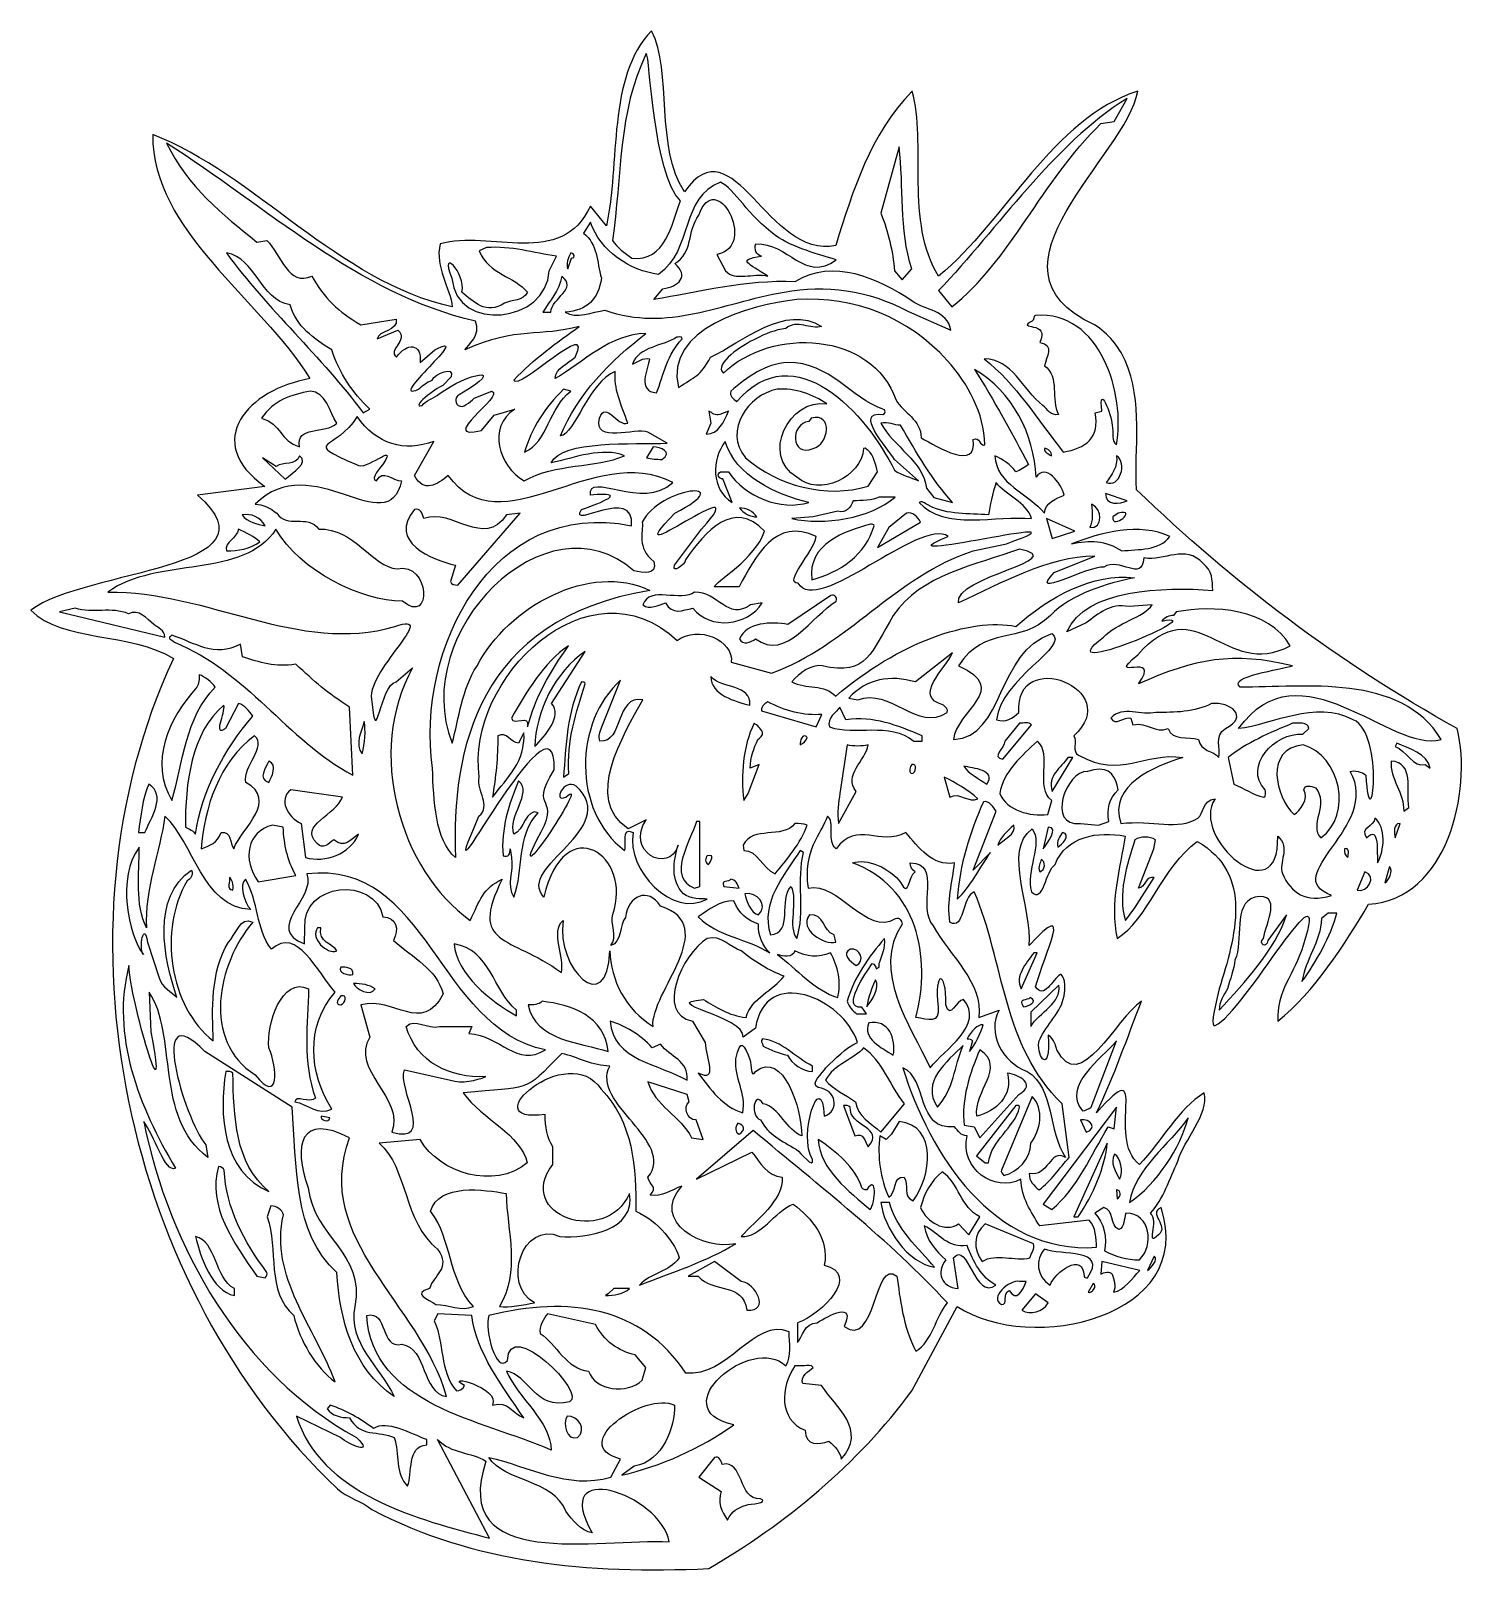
# Model space of a CAD drawing. Header units: centimetres. Extents: x -6.5 to 6.6, y -7 to 7.
import ezdxf

# ---------------------------------------------------------------- set-up
doc = ezdxf.new("R2010")
doc.units = ezdxf.units.CM
doc.header["$MEASUREMENT"] = 0
doc.layers.add('Ebene 1', color=7, linetype='Continuous')

msp = doc.modelspace()

# ---------------------------------------------------------------- linework, layer by layer
at = {"layer": 'Ebene 1'}
for points, knots in [([(2.74842, -2.13924), (2.81446, -2.17734), (2.81446, -2.2383), (2.8297, -2.27132), (2.8297, -2.27132), (3.03544, -2.69804), (3.36564, -1.98176), (3.59678, -1.82936), (3.59678, -1.82936), (3.47232, -2.15702), (3.34532, -2.51516), (3.19038, -2.84282), (3.19038, -2.84282), (3.6933, -2.27132), (3.26912, -3.07142), (3.579, -3.31526), (3.579, -3.31526), (3.7822, -3.1019), (3.92952, -2.8098), (4.16828, -2.66248), (4.16828, -2.66248), (4.21654, -2.85806), (3.98286, -3.08666), (3.92952, -3.28224), (3.92952, -3.28224), (3.85332, -3.44734), (3.79744, -3.62514), (3.6806, -3.75722), (3.6806, -3.75722), (3.76188, -3.82072), (3.63234, -4.08234), (3.75172, -3.9528), (3.75172, -3.9528), (3.85586, -3.87152), (3.64758, -3.75722), (3.77712, -3.70642), (3.77712, -3.70642), (4.10224, -4.7021), (2.59348, -5.045), (1.92292, -4.60558), (1.92292, -4.60558), (1.92292, -4.60558), (1.5089, -5.37266), (1.5089, -5.37266), (1.5089, -5.37266), (1.02122, -6.04068), (0.35828, -6.5817), (-0.33513, -6.9881), (-0.33513, -6.9881), (-1.44257, -7.0389), (-2.46873, -6.93984), (-3.39837, -6.45216), (-3.39837, -6.45216), (-3.47965, -6.38104), (-3.63459, -6.33786), (-3.71079, -6.2642), (-3.71079, -6.2642), (-5.63357, -4.45064), (-6.35747, -1.19182), (-5.20431, 1.28721), (-5.20431, 1.28721), (-5.59293, 1.53105), (-6.21523, 1.43453), (-6.49971, 1.72663), (-6.49971, 1.72663), (-6.00441, 2.10255), (-4.20101, 2.08477), (-4.98333, 2.77311), (-4.98333, 2.77311), (-4.98333, 2.77311), (-4.37373, 2.85185), (-4.37373, 2.85185), (-4.37373, 2.85185), (-4.94777, 3.26079), (-4.52613, 3.73577), (-3.96225, 3.83229), (-3.96225, 3.83229), (-4.41945, 4.56635), (-5.39481, 5.17087), (-5.39227, 6.05225), (-5.39227, 6.05225), (-4.46517, 5.69411), (-3.70571, 4.71367), (-2.66939, 4.48507), (-2.66939, 4.48507), (-2.68209, 4.65017), (-2.82941, 4.84575), (-2.77861, 5.05657), (-2.77861, 5.05657), (-2.32903, 5.18865), (-1.67117, 4.83051), (-1.41209, 5.40201), (-1.41209, 5.40201), (-1.41209, 5.40201), (-1.26731, 5.22167), (-1.26731, 5.22167), (-1.26731, 5.22167), (-1.14285, 5.77539), (-1.26223, 6.58565), (-0.85583, 6.99459), (-0.85583, 6.99459), (-0.66533, 6.63391), (-0.82535, 5.92271), (-0.55611, 5.53155), (-0.55611, 5.53155), (-0.11161, 6.16909), (0.2008, 4.91179), (0.81802, 5.04133), (0.81802, 5.04133), (0.9755, 5.54679), (1.1279, 6.05225), (1.51398, 6.44595), (1.51398, 6.44595), (1.64606, 5.97351), (1.44794, 5.25469), (1.75274, 4.76447), (1.75274, 4.76447), (2.36996, 5.26993), (2.78906, 6.19957), (3.56376, 6.44595), (3.56376, 6.44595), (3.46724, 5.85667), (2.05754, 4.82797), (3.17006, 4.32251), (3.17006, 4.32251), (3.2996, 4.24123), (3.3885, 4.12693), (3.44946, 3.99739), (3.44946, 3.99739), (3.61456, 3.62147), (3.53074, 3.19729), (3.5536, 2.82137), (3.5536, 2.82137), (4.43244, 1.97301), (5.3824, 1.25419), (6.46952, 0.64967), (6.46952, 0.64967), (6.60414, 0.07817), (6.38316, -0.89972), (5.6618, -0.94798), (5.6618, -0.94798), (5.45098, -1.30866), (5.16396, -1.75062), (4.83884, -2.0097), (4.83884, -2.0097), (4.81852, -1.743), (4.99378, -1.57536), (5.06744, -1.3239), (5.06744, -1.3239), (5.33922, -0.46284), (4.5315, -1.93604), (4.26734, -2.05034), (4.26734, -2.05034), (4.22924, -2.06558), (4.24956, -1.93858), (4.30544, -1.71506), (4.30544, -1.71506), (4.45022, -1.24262), (4.62294, -0.67112), (4.10478, -0.37648), (4.10478, -0.37648), (3.78728, -0.60508), (3.65266, -1.0953), (3.3758, -1.25786), (3.3758, -1.25786), (3.30722, -0.93274), (3.40374, -0.62032), (3.44946, -0.32822), (3.44946, -0.32822), (3.20308, -0.27996), (2.91098, -0.32822), (2.81192, -0.5873), (2.81192, -0.5873), (2.7281, -0.6381), (2.70524, -0.94798), (2.59856, -0.83368), (2.59856, -0.83368), (2.5376, -0.65334), (2.70778, -0.39426), (2.60364, -0.26218), (2.60364, -0.26218), (2.33186, -0.45776), (2.61126, -0.981), (2.5757, -1.3239), (2.5757, -1.3239), (2.99226, -0.8667), (2.71794, -1.38994), (2.63412, -1.69982), (2.63412, -1.69982), (2.71286, -1.81412), (2.78652, -1.63378), (2.86018, -1.58552), (2.86018, -1.58552), (2.87542, -1.5779), (2.93638, -1.67188), (2.87796, -1.83952), (2.87796, -1.83952), (2.83986, -1.94874), (2.67984, -2.12146), (2.6646, -2.20528), (2.6646, -2.20528), (2.64428, -2.33482), (2.77636, -2.51008), (2.74842, -2.13924)], [0, 0, 0, 0, 0.01960784, 0.01960784, 0.01960784, 0.01960784, 0.03921569, 0.03921569, 0.03921569, 0.03921569, 0.05882353, 0.05882353, 0.05882353, 0.05882353, 0.07843137, 0.07843137, 0.07843137, 0.07843137, 0.09803922, 0.09803922, 0.09803922, 0.09803922, 0.11764706, 0.11764706, 0.11764706, 0.11764706, 0.1372549, 0.1372549, 0.1372549, 0.1372549, 0.15686275, 0.15686275, 0.15686275, 0.15686275, 0.17647059, 0.17647059, 0.17647059, 0.17647059, 0.19607843, 0.19607843, 0.19607843, 0.19607843, 0.21568627, 0.21568627, 0.21568627, 0.21568627, 0.23529412, 0.23529412, 0.23529412, 0.23529412, 0.25490196, 0.25490196, 0.25490196, 0.25490196, 0.2745098, 0.2745098, 0.2745098, 0.2745098, 0.29411765, 0.29411765, 0.29411765, 0.29411765, 0.31372549, 0.31372549, 0.31372549, 0.31372549, 0.33333333, 0.33333333, 0.33333333, 0.33333333, 0.35294118, 0.35294118, 0.35294118, 0.35294118, 0.37254902, 0.37254902, 0.37254902, 0.37254902, 0.39215686, 0.39215686, 0.39215686, 0.39215686, 0.41176471, 0.41176471, 0.41176471, 0.41176471, 0.43137255, 0.43137255, 0.43137255, 0.43137255, 0.45098039, 0.45098039, 0.45098039, 0.45098039, 0.47058824, 0.47058824, 0.47058824, 0.47058824, 0.49019608, 0.49019608, 0.49019608, 0.49019608, 0.50980392, 0.50980392, 0.50980392, 0.50980392, 0.52941176, 0.52941176, 0.52941176, 0.52941176, 0.54901961, 0.54901961, 0.54901961, 0.54901961, 0.56862745, 0.56862745, 0.56862745, 0.56862745, 0.58823529, 0.58823529, 0.58823529, 0.58823529, 0.60784314, 0.60784314, 0.60784314, 0.60784314, 0.62745098, 0.62745098, 0.62745098, 0.62745098, 0.64705882, 0.64705882, 0.64705882, 0.64705882, 0.66666667, 0.66666667, 0.66666667, 0.66666667, 0.68627451, 0.68627451, 0.68627451, 0.68627451, 0.70588235, 0.70588235, 0.70588235, 0.70588235, 0.7254902, 0.7254902, 0.7254902, 0.7254902, 0.74509804, 0.74509804, 0.74509804, 0.74509804, 0.76470588, 0.76470588, 0.76470588, 0.76470588, 0.78431373, 0.78431373, 0.78431373, 0.78431373, 0.80392157, 0.80392157, 0.80392157, 0.80392157, 0.82352941, 0.82352941, 0.82352941, 0.82352941, 0.84313725, 0.84313725, 0.84313725, 0.84313725, 0.8627451, 0.8627451, 0.8627451, 0.8627451, 0.88235294, 0.88235294, 0.88235294, 0.88235294, 0.90196078, 0.90196078, 0.90196078, 0.90196078, 0.92156863, 0.92156863, 0.92156863, 0.92156863, 0.94117647, 0.94117647, 0.94117647, 0.94117647, 0.96078431, 0.96078431, 0.96078431, 0.96078431, 0.98039216, 0.98039216, 0.98039216, 0.98039216, 1, 1, 1, 1]), ([(-1.65593, 3.73577), (-1.65593, 3.73577), (-1.58989, 3.71799), (-1.58989, 3.71799), (-1.58989, 3.71799), (-1.79055, 3.57067), (-1.79563, 3.26079), (-2.01153, 3.16427), (-2.01153, 3.16427), (-1.95057, 3.37763), (-1.82611, 3.57067), (-1.65593, 3.73577)], [0, 0, 0, 0, 0.33333333, 0.33333333, 0.33333333, 0.33333333, 0.66666667, 0.66666667, 0.66666667, 0.66666667, 1, 1, 1, 1]), ([(-3.01229, 2.64103), (-2.95895, 2.65627), (-2.94117, 2.60801), (-2.92593, 2.55975), (-2.92593, 2.55975), (-2.66431, 2.65627), (-2.38745, 2.28289), (-2.17409, 2.59277), (-2.17409, 2.59277), (-2.17409, 2.59277), (-2.05217, 2.60801), (-2.05217, 2.60801), (-2.05217, 2.60801), (-2.05217, 2.60801), (-2.61859, 1.95523), (-2.61859, 1.95523), (-2.61859, 1.95523), (-2.64653, 1.95523), (-2.67955, 1.95523), (-2.68463, 1.98825), (-2.68463, 1.98825), (-2.68463, 1.98825), (-2.63891, 2.13557), (-2.63891, 2.13557), (-2.63891, 2.13557), (-2.85227, 2.18383), (-3.25867, 2.34893), (-3.01229, 2.64103)], [0, 0, 0, 0, 0.14285714, 0.14285714, 0.14285714, 0.14285714, 0.28571429, 0.28571429, 0.28571429, 0.28571429, 0.42857143, 0.42857143, 0.42857143, 0.42857143, 0.57142857, 0.57142857, 0.57142857, 0.57142857, 0.71428571, 0.71428571, 0.71428571, 0.71428571, 0.85714286, 0.85714286, 0.85714286, 0.85714286, 1, 1, 1, 1]), ([(-0.46467, 1.89173), (-0.24877, 1.89173), (-0.16241, 1.62757), (0.04332, 1.77489), (0.04332, 1.77489), (0.04332, 1.77489), (0.15, 1.79267), (0.15, 1.79267), (0.15, 1.79267), (0.01538, 1.57931), (-0.32497, 1.54629), (-0.47991, 1.74441), (-0.47991, 1.74441), (-0.57389, 1.72663), (-0.67041, 1.67837), (-0.72883, 1.79267), (-0.72883, 1.79267), (-0.79233, 1.77489), (-0.87615, 1.72663), (-0.93457, 1.77489), (-0.93457, 1.77489), (-0.87615, 1.95523), (-0.58659, 1.79267), (-0.46467, 1.89173)], [0, 0, 0, 0, 0.16666667, 0.16666667, 0.16666667, 0.16666667, 0.33333333, 0.33333333, 0.33333333, 0.33333333, 0.5, 0.5, 0.5, 0.5, 0.66666667, 0.66666667, 0.66666667, 0.66666667, 0.83333333, 0.83333333, 0.83333333, 0.83333333, 1, 1, 1, 1]), ([(0.77484, 1.85871), (0.8104, 1.87395), (0.83326, 1.84093), (0.8231, 1.80791), (0.8231, 1.80791), (0.59958, 1.67837), (0.36844, 1.25419), (0.08904, 1.46755), (0.08904, 1.46755), (0.0484, 1.43453), (-0.03033, 1.40151), (-0.05573, 1.46755), (-0.05573, 1.46755), (0.00014, 1.61233), (0.2389, 1.62757), (0.38114, 1.59709), (0.38114, 1.59709), (0.38114, 1.59709), (0.77484, 1.85871), (0.77484, 1.85871)], [0, 0, 0, 0, 0.2, 0.2, 0.2, 0.2, 0.4, 0.4, 0.4, 0.4, 0.6, 0.6, 0.6, 0.6, 0.8, 0.8, 0.8, 0.8, 1, 1, 1, 1]), ([(4.23432, 0.87827), (4.40704, 0.89351), (4.57976, 0.76397), (4.36132, 0.64967), (4.36132, 0.64967), (4.2521, 0.58363), (4.32322, 0.46933), (4.30036, 0.38805), (4.30036, 0.38805), (4.24956, 0.45409), (4.13526, 0.43885), (4.11748, 0.55061), (4.11748, 0.55061), (4.0235, 0.58363), (3.87618, 0.53537), (3.84062, 0.64967), (3.84062, 0.64967), (3.72124, 0.59887), (3.6552, 0.71571), (3.52058, 0.68269), (3.52058, 0.68269), (3.52058, 0.68269), (3.50026, 0.74619), (3.50026, 0.74619), (3.50026, 0.74619), (3.4393, 0.76397), (3.36056, 0.66491), (3.31992, 0.74619), (3.31992, 0.74619), (3.4266, 0.86303), (3.59932, 0.76397), (3.72886, 0.79699), (3.72886, 0.79699), (3.89396, 0.79699), (4.08446, 0.79699), (4.23432, 0.87827)], [0, 0, 0, 0, 0.11111111, 0.11111111, 0.11111111, 0.11111111, 0.22222222, 0.22222222, 0.22222222, 0.22222222, 0.33333333, 0.33333333, 0.33333333, 0.33333333, 0.44444444, 0.44444444, 0.44444444, 0.44444444, 0.55555556, 0.55555556, 0.55555556, 0.55555556, 0.66666667, 0.66666667, 0.66666667, 0.66666667, 0.77777778, 0.77777778, 0.77777778, 0.77777778, 0.88888889, 0.88888889, 0.88888889, 0.88888889, 1, 1, 1, 1]), ([(4.97092, 0.69793), (5.01918, 0.69793), (5.11316, 0.71571), (5.11824, 0.64967), (5.11824, 0.64967), (5.11824, 0.64967), (5.0649, 0.59887), (5.0649, 0.59887), (5.0649, 0.59887), (4.80582, 0.61665), (4.52134, 0.30677), (4.722, 0.09341), (4.722, 0.09341), (4.72454, 0.07817), (4.7347, 0.02737), (4.7093, 0.02737), (4.7093, 0.02737), (4.61024, 0.04515), (4.52642, 0.11119), (4.43752, 0.14421), (4.43752, 0.14421), (4.43752, 0.14421), (4.38672, 0.38805), (4.38672, 0.38805), (4.38672, 0.38805), (4.5442, 0.51759), (4.7728, 0.61665), (4.97092, 0.69793)], [0, 0, 0, 0, 0.14285714, 0.14285714, 0.14285714, 0.14285714, 0.28571429, 0.28571429, 0.28571429, 0.28571429, 0.42857143, 0.42857143, 0.42857143, 0.42857143, 0.57142857, 0.57142857, 0.57142857, 0.57142857, 0.71428571, 0.71428571, 0.71428571, 0.71428571, 0.85714286, 0.85714286, 0.85714286, 0.85714286, 1, 1, 1, 1]), ([(5.06744, 0.50235), (5.4078, 0.40583), (5.51956, -0.13264), (5.23, -0.34346), (5.23, -0.34346), (5.11316, -0.22916), (5.30874, -0.03358), (5.1792, 0.11119), (5.1792, 0.11119), (5.1411, 0.12643), (5.08522, 0.14421), (5.07252, 0.09341), (5.07252, 0.09341), (5.12586, 0.01213), (5.03696, -0.09962), (4.98616, -0.13264), (4.98616, -0.13264), (4.81344, 0.02737), (4.71438, 0.46933), (5.06744, 0.50235)], [0, 0, 0, 0, 0.2, 0.2, 0.2, 0.2, 0.4, 0.4, 0.4, 0.4, 0.6, 0.6, 0.6, 0.6, 0.8, 0.8, 0.8, 0.8, 1, 1, 1, 1]), ([(-2.06487, 0.17469), (-1.93279, 0.06039), (-2.16901, -0.14788), (-2.10805, -0.31044), (-2.10805, -0.31044), (-2.01915, -0.27996), (-1.99375, -0.0666), (-1.88707, -0.11486), (-1.88707, -0.11486), (-2.09027, -0.32822), (-2.01407, -0.6381), (-2.10805, -0.88194), (-2.10805, -0.88194), (-2.18171, -0.76764), (-2.10805, -0.65334), (-2.13091, -0.5238), (-2.13091, -0.5238), (-2.13091, -0.5238), (-2.14107, -0.44252), (-2.14107, -0.44252), (-2.14107, -0.44252), (-2.13853, -0.49078), (-2.15885, -0.5238), (-2.20711, -0.50602), (-2.20711, -0.50602), (-2.22743, -0.26218), (-2.15377, -0.03358), (-2.06487, 0.17469)], [0, 0, 0, 0, 0.14285714, 0.14285714, 0.14285714, 0.14285714, 0.28571429, 0.28571429, 0.28571429, 0.28571429, 0.42857143, 0.42857143, 0.42857143, 0.42857143, 0.57142857, 0.57142857, 0.57142857, 0.57142857, 0.71428571, 0.71428571, 0.71428571, 0.71428571, 0.85714286, 0.85714286, 0.85714286, 0.85714286, 1, 1, 1, 1]), ([(0.15254, -2.17226), (0.33288, -2.19004), (0.43956, -2.33736), (0.6072, -2.41864), (0.6072, -2.41864), (0.6072, -2.41864), (0.6072, -2.4669), (0.6072, -2.4669), (0.6072, -2.4669), (0.5183, -2.4669), (0.41924, -2.40086), (0.3786, -2.31958), (0.3786, -2.31958), (0.3024, -2.30434), (0.2262, -2.27132), (0.15762, -2.2383), (0.15762, -2.2383), (0.15, -2.20528), (0.13222, -2.19004), (0.15254, -2.17226)], [0, 0, 0, 0, 0.2, 0.2, 0.2, 0.2, 0.4, 0.4, 0.4, 0.4, 0.6, 0.6, 0.6, 0.6, 0.8, 0.8, 0.8, 0.8, 1, 1, 1, 1]), ([(-4.72679, -2.4669), (-4.70393, -2.4669), (-4.67853, -2.4669), (-4.66329, -2.48214), (-4.66329, -2.48214), (-4.65313, -2.87584), (-4.64805, -3.30002), (-4.33563, -3.5591), (-4.33563, -3.5591), (-4.75727, -3.3813), (-4.79283, -2.85806), (-4.72679, -2.4669)], [0, 0, 0, 0, 0.33333333, 0.33333333, 0.33333333, 0.33333333, 0.66666667, 0.66666667, 0.66666667, 0.66666667, 1, 1, 1, 1]), ([(-4.79283, -3.33304), (-4.76997, -3.33304), (-4.74711, -3.34828), (-4.74203, -3.36606), (-4.74203, -3.36606), (-4.72679, -3.70642), (-4.56169, -4.0163), (-4.35341, -4.2957), (-4.35341, -4.2957), (-4.34325, -4.31094), (-4.36103, -4.32872), (-4.36865, -4.34396), (-4.36865, -4.34396), (-4.36865, -4.34396), (-4.44485, -4.32872), (-4.44485, -4.32872), (-4.44485, -4.32872), (-4.65059, -4.03408), (-4.89951, -3.69118), (-4.79283, -3.33304)], [0, 0, 0, 0, 0.2, 0.2, 0.2, 0.2, 0.4, 0.4, 0.4, 0.4, 0.6, 0.6, 0.6, 0.6, 0.8, 0.8, 0.8, 0.8, 1, 1, 1, 1]), ([(-4.31785, -3.69118), (-4.26451, -3.69118), (-4.21625, -3.7242), (-4.20355, -3.77246), (-4.20355, -3.77246), (-4.33563, -4.32872), (-3.91145, -4.80116), (-3.73365, -5.29138), (-3.73365, -5.29138), (-3.91145, -5.1593), (-4.05623, -4.91546), (-4.10957, -4.68686), (-4.10957, -4.68686), (-4.35849, -4.47604), (-4.25181, -4.08234), (-4.35087, -3.79024), (-4.35087, -3.79024), (-4.35087, -3.79024), (-4.31785, -3.69118), (-4.31785, -3.69118)], [0, 0, 0, 0, 0.2, 0.2, 0.2, 0.2, 0.4, 0.4, 0.4, 0.4, 0.6, 0.6, 0.6, 0.6, 0.8, 0.8, 0.8, 0.8, 1, 1, 1, 1]), ([(-5.00365, -3.96804), (-4.80807, -4.0163), (-4.83347, -4.34396), (-4.64805, -4.44302), (-4.64805, -4.44302), (-4.64805, -4.44302), (-4.64805, -4.50652), (-4.64805, -4.50652), (-4.64805, -4.50652), (-4.85887, -4.45826), (-4.95285, -4.16362), (-5.00365, -3.96804)], [0, 0, 0, 0, 0.33333333, 0.33333333, 0.33333333, 0.33333333, 0.66666667, 0.66666667, 0.66666667, 0.66666667, 1, 1, 1, 1]), ([(-1.80325, -4.67162), (-1.80325, -4.67162), (-1.36637, -4.76814), (-1.36637, -4.76814), (-1.36637, -4.76814), (-1.29271, -4.91546), (-1.15809, -5.01198), (-1.00569, -5.045), (-1.00569, -5.045), (-1.00569, -5.045), (-0.90917, -5.1593), (-0.90917, -5.1593), (-0.90917, -5.1593), (-0.90917, -5.1593), (-0.94219, -5.27614), (-0.94219, -5.27614), (-0.94219, -5.27614), (-1.07681, -5.40568), (-1.36891, -5.37266), (-1.42987, -5.19232), (-1.42987, -5.19232), (-1.62799, -5.17708), (-1.71943, -4.94848), (-1.86929, -4.84942), (-1.86929, -4.84942), (-1.88199, -4.78592), (-1.83881, -4.71988), (-1.80325, -4.67162)], [0, 0, 0, 0, 0.14285714, 0.14285714, 0.14285714, 0.14285714, 0.28571429, 0.28571429, 0.28571429, 0.28571429, 0.42857143, 0.42857143, 0.42857143, 0.42857143, 0.57142857, 0.57142857, 0.57142857, 0.57142857, 0.71428571, 0.71428571, 0.71428571, 0.71428571, 0.85714286, 0.85714286, 0.85714286, 0.85714286, 1, 1, 1, 1]), ([(-3.77937, -5.5022), (-3.62951, -5.553), (-3.51521, -5.6165), (-3.38567, -5.71556), (-3.38567, -5.71556), (-3.26375, -5.63428), (-3.04531, -5.76382), (-2.90053, -5.81462), (-2.90053, -5.81462), (-2.90053, -5.81462), (-2.90053, -5.86288), (-2.90053, -5.86288), (-2.90053, -5.86288), (-3.08595, -5.87812), (-3.02499, -6.1245), (-3.07579, -6.2388), (-3.07579, -6.2388), (-3.18755, -6.1245), (-3.14945, -5.94416), (-3.19517, -5.79684), (-3.19517, -5.79684), (-3.33487, -5.7308), (-3.51267, -5.79684), (-3.60157, -5.6165), (-3.60157, -5.6165), (-3.68285, -5.6165), (-3.75651, -5.60126), (-3.80731, -5.53522), (-3.80731, -5.53522), (-3.80731, -5.53522), (-3.77937, -5.5022), (-3.77937, -5.5022)], [0, 0, 0, 0, 0.125, 0.125, 0.125, 0.125, 0.25, 0.25, 0.25, 0.25, 0.375, 0.375, 0.375, 0.375, 0.5, 0.5, 0.5, 0.5, 0.625, 0.625, 0.625, 0.625, 0.75, 0.75, 0.75, 0.75, 0.875, 0.875, 0.875, 0.875, 1, 1, 1, 1]), ([(-1.62291, -5.60126), (-1.52639, -5.60126), (-1.44003, -5.71556), (-1.52893, -5.79684), (-1.52893, -5.79684), (-1.63053, -5.82986), (-1.66863, -5.6673), (-1.62291, -5.60126)], [0, 0, 0, 0, 0.5, 0.5, 0.5, 0.5, 1, 1, 1, 1])]:
    msp.add_open_spline(points, degree=3, knots=knots, dxfattribs=at)
at = {"layer": 'Ebene 1', "color": 7}
for points, knots in [([(-0.90409, 6.78885), (-0.87107, 6.77615), (-0.84313, 5.68649), (-0.59421, 5.45027), (-0.59421, 5.45027), (-0.67295, 5.23691), (-0.72883, 4.89401), (-1.03617, 4.92703), (-1.03617, 4.92703), (-1.09713, 4.97529), (-1.17333, 5.02355), (-1.21143, 5.08959), (-1.21143, 5.08959), (-1.12761, 5.66109), (-1.16317, 6.26561), (-0.90409, 6.78885)], [0, 0, 0, 0, 0.25, 0.25, 0.25, 0.25, 0.5, 0.5, 0.5, 0.5, 0.75, 0.75, 0.75, 0.75, 1, 1, 1, 1]), ([(3.46724, 6.37991), (3.46724, 6.37991), (3.3504, 6.16909), (3.3504, 6.16909), (3.3504, 6.16909), (3.3504, 6.16909), (3.22848, 6.15131), (3.22848, 6.15131), (3.22848, 6.15131), (2.69, 5.62807), (2.40044, 4.89401), (1.87212, 4.48507), (1.87212, 4.48507), (1.87212, 4.48507), (1.75274, 4.63239), (1.75274, 4.63239), (1.75274, 4.63239), (2.30138, 5.20389), (2.78652, 5.95573), (3.46724, 6.37991)], [0, 0, 0, 0, 0.2, 0.2, 0.2, 0.2, 0.4, 0.4, 0.4, 0.4, 0.6, 0.6, 0.6, 0.6, 0.8, 0.8, 0.8, 0.8, 1, 1, 1, 1]), ([(-2.96149, 3.97961), (-2.94117, 4.15995), (-3.08341, 4.15995), (-3.17485, 4.02787), (-3.17485, 4.02787), (-3.26375, 4.09391), (-3.06055, 4.17519), (-3.16215, 4.27425), (-3.16215, 4.27425), (-3.16215, 4.27425), (-3.35011, 4.19297), (-3.35011, 4.19297), (-3.35011, 4.19297), (-3.34249, 4.27425), (-3.15961, 4.25901), (-3.17739, 4.37331), (-3.17739, 4.37331), (-3.17739, 4.37331), (-3.49997, 4.32251), (-3.49997, 4.32251), (-3.49997, 4.32251), (-3.70317, 4.43681), (-3.83525, 4.56635), (-3.94447, 4.76447), (-3.94447, 4.76447), (-4.15783, 4.66541), (-4.22641, 4.96005), (-4.35341, 5.08959), (-4.35341, 5.08959), (-4.35341, 5.08959), (-4.44485, 5.07435), (-4.44485, 5.07435), (-4.44485, 5.07435), (-4.74965, 5.31819), (-5.07731, 5.57981), (-5.26527, 5.97351), (-5.26527, 5.97351), (-4.36611, 5.40201), (-3.52537, 4.59937), (-2.45857, 4.35553), (-2.45857, 4.35553), (-2.40269, 4.22599), (-2.52207, 4.14217), (-2.55509, 4.09391), (-2.55509, 4.09391), (-2.07249, 4.30727), (-1.86929, 4.20821), (-1.51369, 4.30727), (-1.51369, 4.30727), (-1.71435, 4.15995), (-1.93279, 4.01263), (-2.10805, 3.81705), (-2.10805, 3.81705), (-2.08011, 3.70275), (-1.36637, 4.40633), (-1.55179, 4.02787), (-1.55179, 4.02787), (-1.61783, 3.96437), (-1.72705, 3.93135), (-1.73213, 3.83229), (-1.73213, 3.83229), (-1.48067, 3.97961), (-1.22921, 4.24123), (-0.90917, 4.24123), (-0.90917, 4.24123), (-1.22667, 3.99739), (-1.53655, 3.68497), (-1.68387, 3.31159), (-1.68387, 3.31159), (-1.55433, 3.32683), (-1.42987, 3.80181), (-1.18603, 3.89833), (-1.18603, 3.89833), (-1.20381, 3.75101), (-1.13269, 3.58845), (-1.07173, 3.42589), (-1.07173, 3.42589), (-1.17333, 3.39287), (-1.26985, 3.63671), (-1.33081, 3.47415), (-1.33081, 3.47415), (-1.38669, 3.23031), (-1.00061, 3.39287), (-0.89139, 3.34461), (-0.89139, 3.34461), (-0.89139, 3.34461), (-0.71359, 3.24555), (-0.71359, 3.24555), (-0.71359, 3.24555), (-1.02347, 3.23031), (-1.66609, 3.27857), (-1.77023, 3.06521), (-1.77023, 3.06521), (-1.55433, 3.11347), (-1.30541, 3.21253), (-1.10221, 3.13125), (-1.10221, 3.13125), (-1.36637, 3.01695), (-1.73213, 3.06521), (-2.01407, 2.90265), (-2.01407, 2.90265), (-2.24521, 3.03219), (-2.35443, 3.39287), (-2.10043, 3.55543), (-2.10043, 3.55543), (-2.10043, 3.55543), (-2.28839, 3.49955), (-2.28839, 3.49955), (-2.28839, 3.49955), (-2.28839, 3.49955), (-2.40269, 3.35985), (-2.40269, 3.35985), (-2.40269, 3.35985), (-2.82433, 3.26079), (-2.17917, 3.68497), (-2.30871, 3.71799), (-2.30871, 3.71799), (-2.30871, 3.71799), (-2.46873, 3.65449), (-2.46873, 3.65449), (-2.46873, 3.65449), (-2.50937, 3.62147), (-2.57287, 3.55543), (-2.61351, 3.58845), (-2.61351, 3.58845), (-2.65161, 3.62147), (-2.64145, 3.66973), (-2.60589, 3.68497), (-2.60589, 3.68497), (-2.13091, 3.96183), (-2.53223, 3.88563), (-2.78623, 3.69259), (-2.78623, 3.69259), (-2.83449, 3.65703), (-2.91323, 3.63163), (-2.94117, 3.58845), (-2.94117, 3.58845), (-3.05801, 3.55543), (-2.81925, 3.75101), (-2.75321, 3.76879), (-2.75321, 3.76879), (-2.75321, 3.76879), (-2.67955, 3.85007), (-2.67955, 3.85007), (-2.67955, 3.85007), (-2.64399, 3.94913), (-2.82179, 3.88309), (-2.85227, 3.81705), (-2.85227, 3.81705), (-2.90307, 3.80181), (-2.93863, 3.76879), (-2.97419, 3.73577), (-2.97419, 3.73577), (-3.28407, 3.60369), (-2.45349, 4.28949), (-2.82687, 4.09391), (-2.82687, 4.09391), (-2.82687, 4.09391), (-2.96149, 3.97961), (-2.96149, 3.97961)], [0, 0, 0, 0, 0.025, 0.025, 0.025, 0.025, 0.05, 0.05, 0.05, 0.05, 0.075, 0.075, 0.075, 0.075, 0.1, 0.1, 0.1, 0.1, 0.125, 0.125, 0.125, 0.125, 0.15, 0.15, 0.15, 0.15, 0.175, 0.175, 0.175, 0.175, 0.2, 0.2, 0.2, 0.2, 0.225, 0.225, 0.225, 0.225, 0.25, 0.25, 0.25, 0.25, 0.275, 0.275, 0.275, 0.275, 0.3, 0.3, 0.3, 0.3, 0.325, 0.325, 0.325, 0.325, 0.35, 0.35, 0.35, 0.35, 0.375, 0.375, 0.375, 0.375, 0.4, 0.4, 0.4, 0.4, 0.425, 0.425, 0.425, 0.425, 0.45, 0.45, 0.45, 0.45, 0.475, 0.475, 0.475, 0.475, 0.5, 0.5, 0.5, 0.5, 0.525, 0.525, 0.525, 0.525, 0.55, 0.55, 0.55, 0.55, 0.575, 0.575, 0.575, 0.575, 0.6, 0.6, 0.6, 0.6, 0.625, 0.625, 0.625, 0.625, 0.65, 0.65, 0.65, 0.65, 0.675, 0.675, 0.675, 0.675, 0.7, 0.7, 0.7, 0.7, 0.725, 0.725, 0.725, 0.725, 0.75, 0.75, 0.75, 0.75, 0.775, 0.775, 0.775, 0.775, 0.8, 0.8, 0.8, 0.8, 0.825, 0.825, 0.825, 0.825, 0.85, 0.85, 0.85, 0.85, 0.875, 0.875, 0.875, 0.875, 0.9, 0.9, 0.9, 0.9, 0.925, 0.925, 0.925, 0.925, 0.95, 0.95, 0.95, 0.95, 0.975, 0.975, 0.975, 0.975, 1, 1, 1, 1]), ([(1.3946, 5.94049), (1.43778, 5.57981), (1.3946, 5.18865), (1.5089, 4.83051), (1.5089, 4.83051), (1.5089, 4.83051), (1.42254, 4.73145), (1.42254, 4.73145), (1.42254, 4.73145), (1.42254, 4.73145), (1.35142, 4.81273), (1.35142, 4.81273), (1.35142, 4.81273), (1.33872, 4.99307), (1.293, 5.17087), (1.2295, 5.33597), (1.2295, 5.33597), (1.2295, 5.33597), (1.3946, 5.94049), (1.3946, 5.94049)], [0, 0, 0, 0, 0.2, 0.2, 0.2, 0.2, 0.4, 0.4, 0.4, 0.4, 0.6, 0.6, 0.6, 0.6, 0.8, 0.8, 0.8, 0.8, 1, 1, 1, 1]), ([(-0.22845, 5.61791), (-0.10399, 5.55949), (0.023, 5.31311), (0.27192, 5.13277), (0.27192, 5.13277), (0.42178, 5.02355), (0.67578, 4.96005), (0.8231, 4.91179), (0.8231, 4.91179), (0.53354, 4.69843), (0.38622, 5.07435), (0.09158, 5.05657), (0.09158, 5.05657), (0.0738, 5.00831), (0.09412, 4.96005), (0.14238, 4.94481), (0.14238, 4.94481), (-0.08875, 4.91179), (0.02554, 4.87877), (0.2008, 4.76447), (0.2008, 4.76447), (0.07126, 4.79749), (-0.09891, 4.71367), (-0.18273, 4.81273), (-0.18273, 4.81273), (-0.18273, 4.81273), (-0.26401, 4.96005), (-0.26401, 4.96005), (-0.26401, 4.96005), (0.12206, 5.04133), (-0.27925, 5.76015), (-0.42657, 5.31819), (-0.42657, 5.31819), (-0.53579, 5.17087), (-0.47737, 4.97529), (-0.64501, 4.87877), (-0.64501, 4.87877), (-0.51039, 4.76447), (-0.60945, 4.66541), (-0.75423, 4.65017), (-0.75423, 4.65017), (-0.75423, 4.65017), (-0.83551, 4.55111), (-0.83551, 4.55111), (-0.83551, 4.55111), (-0.43673, 4.61715), (0.00268, 4.73145), (0.44718, 4.71367), (0.44718, 4.71367), (0.79516, 4.92703), (1.2041, 4.74669), (1.51398, 4.53587), (1.51398, 4.53587), (1.62828, 4.45459), (1.83402, 4.45459), (1.8645, 4.27425), (1.8645, 4.27425), (1.8645, 4.27425), (1.48096, 4.44189), (1.48096, 4.44189), (1.48096, 4.44189), (1.11266, 4.64001), (0.7215, 4.68573), (0.35066, 4.61969), (0.35066, 4.61969), (-0.22845, 4.51809), (-0.70851, 4.25393), (-1.28001, 4.45459), (-1.28001, 4.45459), (-1.39431, 4.43681), (-1.54417, 4.37331), (-1.64069, 4.43681), (-1.64069, 4.43681), (-1.44257, 4.45459), (-1.34097, 4.55111), (-1.31303, 4.74669), (-1.31303, 4.74669), (-1.35367, 4.89401), (-1.34605, 5.05657), (-1.47559, 5.15563), (-1.47559, 5.15563), (-1.47559, 5.15563), (-1.41209, 5.25469), (-1.41209, 5.25469), (-1.41209, 5.25469), (-1.32065, 4.99307), (-1.05649, 4.81273), (-0.79233, 4.77971), (-0.79233, 4.77971), (-0.47483, 5.00831), (-0.59675, 5.48583), (-0.22845, 5.61791)], [0, 0, 0, 0, 0.04347826, 0.04347826, 0.04347826, 0.04347826, 0.08695652, 0.08695652, 0.08695652, 0.08695652, 0.13043478, 0.13043478, 0.13043478, 0.13043478, 0.17391304, 0.17391304, 0.17391304, 0.17391304, 0.2173913, 0.2173913, 0.2173913, 0.2173913, 0.26086957, 0.26086957, 0.26086957, 0.26086957, 0.30434783, 0.30434783, 0.30434783, 0.30434783, 0.34782609, 0.34782609, 0.34782609, 0.34782609, 0.39130435, 0.39130435, 0.39130435, 0.39130435, 0.43478261, 0.43478261, 0.43478261, 0.43478261, 0.47826087, 0.47826087, 0.47826087, 0.47826087, 0.52173913, 0.52173913, 0.52173913, 0.52173913, 0.56521739, 0.56521739, 0.56521739, 0.56521739, 0.60869565, 0.60869565, 0.60869565, 0.60869565, 0.65217391, 0.65217391, 0.65217391, 0.65217391, 0.69565217, 0.69565217, 0.69565217, 0.69565217, 0.73913043, 0.73913043, 0.73913043, 0.73913043, 0.7826087, 0.7826087, 0.7826087, 0.7826087, 0.82608696, 0.82608696, 0.82608696, 0.82608696, 0.86956522, 0.86956522, 0.86956522, 0.86956522, 0.91304348, 0.91304348, 0.91304348, 0.91304348, 0.95652174, 0.95652174, 0.95652174, 0.95652174, 1, 1, 1, 1]), ([(-3.41869, 3.55543), (-3.41869, 3.55543), (-3.47965, 3.52241), (-3.47965, 3.52241), (-3.47965, 3.52241), (-3.85303, 4.02787), (-4.35341, 4.46983), (-4.72171, 4.97529), (-4.72171, 4.97529), (-4.45247, 4.92703), (-4.41691, 4.55111), (-4.14259, 4.50285), (-4.14259, 4.50285), (-4.08671, 4.30727), (-3.92669, 4.19297), (-3.76413, 4.09391), (-3.76413, 4.09391), (-3.69301, 3.88309), (-3.57871, 3.70275), (-3.41869, 3.55543)], [0, 0, 0, 0, 0.2, 0.2, 0.2, 0.2, 0.4, 0.4, 0.4, 0.4, 0.6, 0.6, 0.6, 0.6, 0.8, 0.8, 0.8, 0.8, 1, 1, 1, 1]), ([(-2.35697, 5.02355), (-2.13345, 5.04133), (-1.92517, 4.97529), (-1.72197, 4.94481), (-1.72197, 4.94481), (-1.72197, 4.94481), (-1.78801, 4.81273), (-1.78801, 4.81273), (-1.78801, 4.81273), (-1.80325, 4.34029), (-2.63129, 4.24123), (-2.67193, 4.74669), (-2.67193, 4.74669), (-2.79385, 5.04133), (-2.54239, 4.79749), (-2.58049, 4.61715), (-2.58049, 4.61715), (-2.47889, 4.53587), (-2.35697, 4.40633), (-2.19441, 4.51809), (-2.19441, 4.51809), (-2.12583, 4.55111), (-2.02423, 4.53587), (-1.98359, 4.61715), (-1.98359, 4.61715), (-2.10551, 4.76447), (-2.33411, 4.77971), (-2.42301, 4.99307), (-2.42301, 4.99307), (-2.42301, 4.99307), (-2.35697, 5.02355), (-2.35697, 5.02355)], [0, 0, 0, 0, 0.125, 0.125, 0.125, 0.125, 0.25, 0.25, 0.25, 0.25, 0.375, 0.375, 0.375, 0.375, 0.5, 0.5, 0.5, 0.5, 0.625, 0.625, 0.625, 0.625, 0.75, 0.75, 0.75, 0.75, 0.875, 0.875, 0.875, 0.875, 1, 1, 1, 1]), ([(-1.58989, 4.97529), (-1.55941, 4.97529), (-1.54417, 4.92703), (-1.58481, 4.92703), (-1.58481, 4.92703), (-1.58481, 4.92703), (-1.61783, 4.83051), (-1.61783, 4.83051), (-1.61783, 4.83051), (-1.63561, 4.87877), (-1.61783, 4.92703), (-1.58989, 4.97529)], [0, 0, 0, 0, 0.33333333, 0.33333333, 0.33333333, 0.33333333, 0.66666667, 0.66666667, 0.66666667, 0.66666667, 1, 1, 1, 1]), ([(-1.67371, 4.76447), (-1.52131, 4.65017), (-1.76515, 4.56635), (-1.77277, 4.43681), (-1.77277, 4.43681), (-1.77277, 4.43681), (-1.84643, 4.43681), (-1.84643, 4.43681), (-1.84643, 4.43681), (-1.78547, 4.53587), (-1.69149, 4.63239), (-1.67371, 4.76447)], [0, 0, 0, 0, 0.33333333, 0.33333333, 0.33333333, 0.33333333, 0.66666667, 0.66666667, 0.66666667, 0.66666667, 1, 1, 1, 1]), ([(0.46496, 4.55111), (0.99074, 4.58413), (1.47588, 4.38855), (1.83148, 3.99739), (1.83148, 3.99739), (2.02198, 3.78403), (2.16676, 3.52241), (2.17438, 3.23031), (2.17438, 3.23031), (2.12612, 3.21253), (2.12866, 3.31159), (2.0677, 3.27857), (2.0677, 3.27857), (2.1058, 2.98393), (1.74766, 3.21253), (1.59526, 3.29381), (1.59526, 3.29381), (1.59272, 3.45891), (1.43524, 3.52241), (1.36666, 3.63671), (1.36666, 3.63671), (1.1533, 4.25901), (0.23636, 4.30727), (-0.20305, 3.88309), (-0.20305, 3.88309), (-0.29703, 3.96437), (-0.02525, 4.14217), (0.09158, 4.19297), (0.09158, 4.19297), (0.1754, 4.24123), (0.26684, 4.27425), (0.36336, 4.28949), (0.36336, 4.28949), (0.46496, 4.37331), (0.59196, 4.27425), (0.68848, 4.30727), (0.68848, 4.30727), (0.36336, 4.51809), (-0.04049, 4.15995), (-0.31989, 4.02787), (-0.31989, 4.02787), (-0.41387, 3.85007), (-0.46467, 3.85007), (-0.61199, 3.75101), (-0.61199, 3.75101), (-0.73899, 4.28949), (0.03316, 4.50285), (0.46496, 4.55111)], [0, 0, 0, 0, 0.08333333, 0.08333333, 0.08333333, 0.08333333, 0.16666667, 0.16666667, 0.16666667, 0.16666667, 0.25, 0.25, 0.25, 0.25, 0.33333333, 0.33333333, 0.33333333, 0.33333333, 0.41666667, 0.41666667, 0.41666667, 0.41666667, 0.5, 0.5, 0.5, 0.5, 0.58333333, 0.58333333, 0.58333333, 0.58333333, 0.66666667, 0.66666667, 0.66666667, 0.66666667, 0.75, 0.75, 0.75, 0.75, 0.83333333, 0.83333333, 0.83333333, 0.83333333, 0.91666667, 0.91666667, 0.91666667, 0.91666667, 1, 1, 1, 1]), ([(2.60364, 4.35553), (2.62142, 4.35807), (2.6138, 4.40633), (2.63412, 4.40633), (2.63412, 4.40633), (3.22594, 4.45205), (3.45454, 3.68751), (3.37072, 3.23031), (3.37072, 3.23031), (3.325, 3.26079), (3.34278, 3.34461), (3.33262, 3.40811), (3.33262, 3.40811), (3.32246, 3.50717), (3.2107, 3.80181), (3.2361, 3.53765), (3.2361, 3.53765), (3.2361, 3.53765), (3.17768, 3.52241), (3.17768, 3.52241), (3.17768, 3.52241), (3.22086, 3.29381), (3.08878, 3.19729), (2.88558, 3.16427), (2.88558, 3.16427), (2.6519, 3.45891), (2.45886, 3.78403), (2.16676, 4.01263), (2.16676, 4.01263), (2.4233, 4.01263), (2.51474, 3.73577), (2.70016, 3.58845), (2.70016, 3.58845), (2.7408, 3.55543), (2.77382, 3.48939), (2.84494, 3.50717), (2.84494, 3.50717), (2.7662, 3.63671), (2.86018, 3.85007), (2.7154, 3.94913), (2.7154, 3.94913), (2.73064, 4.02787), (2.81446, 4.14217), (2.67222, 4.15995), (2.67222, 4.15995), (2.77636, 4.36315), (2.44362, 4.26917), (2.60364, 4.35553)], [0, 0, 0, 0, 0.08333333, 0.08333333, 0.08333333, 0.08333333, 0.16666667, 0.16666667, 0.16666667, 0.16666667, 0.25, 0.25, 0.25, 0.25, 0.33333333, 0.33333333, 0.33333333, 0.33333333, 0.41666667, 0.41666667, 0.41666667, 0.41666667, 0.5, 0.5, 0.5, 0.5, 0.58333333, 0.58333333, 0.58333333, 0.58333333, 0.66666667, 0.66666667, 0.66666667, 0.66666667, 0.75, 0.75, 0.75, 0.75, 0.83333333, 0.83333333, 0.83333333, 0.83333333, 0.91666667, 0.91666667, 0.91666667, 0.91666667, 1, 1, 1, 1]), ([(-0.62723, 4.20821), (-0.61199, 4.20821), (-0.58151, 4.22599), (-0.57897, 4.19297), (-0.57897, 4.19297), (-0.70851, 4.06089), (-0.74915, 3.86531), (-0.81011, 3.70275), (-0.81011, 3.70275), (-0.99299, 3.71799), (-0.88885, 3.91611), (-0.87615, 4.01263), (-0.87615, 4.01263), (-0.93457, 4.02787), (-0.98283, 3.97961), (-1.03109, 3.96437), (-1.03109, 3.96437), (-0.97013, 4.12693), (-0.74915, 4.12693), (-0.62723, 4.20821)], [0, 0, 0, 0, 0.2, 0.2, 0.2, 0.2, 0.4, 0.4, 0.4, 0.4, 0.6, 0.6, 0.6, 0.6, 0.8, 0.8, 0.8, 0.8, 1, 1, 1, 1]), ([(0.38114, 3.97961), (0.76976, 3.97961), (0.95264, 3.65449), (1.24728, 3.55543), (1.24728, 3.55543), (1.27268, 3.55543), (1.27268, 3.50717), (1.24728, 3.50717), (1.24728, 3.50717), (0.9755, 3.53765), (1.28284, 3.21253), (1.35142, 3.09823), (1.35142, 3.09823), (1.35142, 3.09823), (1.56986, 2.90265), (1.56986, 2.90265), (1.56986, 2.90265), (1.50128, 2.93567), (1.41746, 2.95091), (1.35142, 2.99917), (1.35142, 2.99917), (1.10504, 3.50717), (0.44464, 4.24123), (-0.08367, 3.62147), (-0.08367, 3.62147), (-0.11161, 3.65449), (-0.14971, 3.66973), (-0.13701, 3.71799), (-0.13701, 3.71799), (0.01792, 3.85007), (0.1754, 3.96437), (0.38114, 3.97961)], [0, 0, 0, 0, 0.125, 0.125, 0.125, 0.125, 0.25, 0.25, 0.25, 0.25, 0.375, 0.375, 0.375, 0.375, 0.5, 0.5, 0.5, 0.5, 0.625, 0.625, 0.625, 0.625, 0.75, 0.75, 0.75, 0.75, 0.875, 0.875, 0.875, 0.875, 1, 1, 1, 1]), ([(2.0804, 3.91611), (2.42076, 3.71799), (2.62396, 3.32683), (2.6392, 2.93567), (2.6392, 2.93567), (2.7281, 3.06521), (2.86272, 2.88741), (2.89574, 2.77311), (2.89574, 2.77311), (2.82462, 2.74009), (2.72048, 2.70707), (2.7154, 2.60801), (2.7154, 2.60801), (2.57062, 2.78835), (2.27598, 2.86963), (2.26582, 3.13125), (2.26582, 3.13125), (2.33694, 3.09823), (2.40806, 3.04997), (2.45632, 2.98393), (2.45632, 2.98393), (2.49696, 2.99917), (2.54014, 3.03219), (2.57062, 3.04997), (2.57062, 3.04997), (2.42584, 3.32683), (2.25566, 3.63671), (2.0804, 3.91611)], [0, 0, 0, 0, 0.14285714, 0.14285714, 0.14285714, 0.14285714, 0.28571429, 0.28571429, 0.28571429, 0.28571429, 0.42857143, 0.42857143, 0.42857143, 0.42857143, 0.57142857, 0.57142857, 0.57142857, 0.57142857, 0.71428571, 0.71428571, 0.71428571, 0.71428571, 0.85714286, 0.85714286, 0.85714286, 0.85714286, 1, 1, 1, 1]), ([(-3.95717, 3.71799), (-3.82255, 3.71799), (-3.77937, 3.52241), (-3.71841, 3.42589), (-3.71841, 3.42589), (-3.81747, 3.32683), (-4.09941, 3.40811), (-4.05623, 3.21253), (-4.05623, 3.21253), (-4.23403, 3.26079), (-4.21879, 3.42335), (-4.40421, 3.47161), (-4.40421, 3.47161), (-4.29245, 3.63671), (-4.13751, 3.68497), (-3.95717, 3.71799)], [0, 0, 0, 0, 0.25, 0.25, 0.25, 0.25, 0.5, 0.5, 0.5, 0.5, 0.75, 0.75, 0.75, 0.75, 1, 1, 1, 1]), ([(0.28462, 3.73577), (0.44972, 3.75101), (0.61228, 3.68497), (0.73674, 3.60369), (0.73674, 3.60369), (0.39384, 3.65449), (0.13222, 3.13125), (0.46496, 2.93567), (0.46496, 2.93567), (0.6707, 2.75533), (1.04916, 2.93567), (1.07202, 3.19729), (1.07202, 3.19729), (1.0898, 3.21253), (1.1025, 3.17951), (1.11266, 3.17951), (1.11266, 3.17951), (1.16346, 3.13125), (1.18378, 3.04997), (1.19648, 2.98393), (1.19648, 2.98393), (1.19648, 2.98393), (1.11266, 2.85439), (1.11266, 2.85439), (1.11266, 2.85439), (0.7342, 2.74009), (0.2897, 2.85439), (-0.00239, 3.11347), (-0.00239, 3.11347), (-0.20559, 3.35985), (0.02554, 3.68497), (0.28462, 3.73577)], [0, 0, 0, 0, 0.125, 0.125, 0.125, 0.125, 0.25, 0.25, 0.25, 0.25, 0.375, 0.375, 0.375, 0.375, 0.5, 0.5, 0.5, 0.5, 0.625, 0.625, 0.625, 0.625, 0.75, 0.75, 0.75, 0.75, 0.875, 0.875, 0.875, 0.875, 1, 1, 1, 1]), ([(-0.33513, 3.53765), (-0.30465, 3.52241), (-0.27671, 3.48939), (-0.23607, 3.50717), (-0.23607, 3.50717), (-0.23607, 3.50717), (-0.15733, 3.53765), (-0.15733, 3.53765), (-0.15733, 3.53765), (-0.19543, 3.44113), (-0.25131, 3.32683), (-0.36053, 3.32683), (-0.36053, 3.32683), (-0.36053, 3.32683), (-0.31735, 3.42589), (-0.31735, 3.42589), (-0.31735, 3.42589), (-0.31735, 3.42589), (-0.33513, 3.53765), (-0.33513, 3.53765)], [0, 0, 0, 0, 0.2, 0.2, 0.2, 0.2, 0.4, 0.4, 0.4, 0.4, 0.6, 0.6, 0.6, 0.6, 0.8, 0.8, 0.8, 0.8, 1, 1, 1, 1]), ([(0.5945, 3.47415), (0.80024, 3.52241), (0.75452, 3.23031), (0.61228, 3.19729), (0.61228, 3.19729), (0.404, 3.11347), (0.404, 3.42589), (0.57418, 3.44113), (0.57418, 3.44113), (0.57418, 3.44113), (0.5945, 3.47415), (0.5945, 3.47415)], [0, 0, 0, 0, 0.33333333, 0.33333333, 0.33333333, 0.33333333, 0.66666667, 0.66666667, 0.66666667, 0.66666667, 1, 1, 1, 1]), ([(-3.53299, 3.48939), (-3.35519, 3.23031), (-3.10373, 3.16427), (-2.83449, 3.26079), (-2.83449, 3.26079), (-2.83449, 3.26079), (-3.01229, 2.95091), (-3.01229, 2.95091), (-3.01229, 2.95091), (-2.92847, 2.78835), (-2.80401, 2.86963), (-2.70495, 2.95091), (-2.70495, 2.95091), (-2.22235, 2.28289), (-1.38415, 3.26079), (-0.66279, 2.88741), (-0.66279, 2.88741), (-0.93711, 2.62579), (-1.44003, 2.99917), (-1.41209, 2.77311), (-1.41209, 2.77311), (-1.05141, 2.80359), (-1.31049, 2.70707), (-1.49337, 2.64103), (-1.49337, 2.64103), (-1.61783, 2.44545), (-1.00569, 2.86963), (-1.03871, 2.49371), (-1.03871, 2.49371), (-2.31125, 2.75533), (-3.00467, 1.36849), (-2.84719, 0.29153), (-2.84719, 0.29153), (-2.83957, -0.0031), (-2.82433, -0.36124), (-2.63891, -0.5238), (-2.63891, -0.5238), (-2.67701, 0.45409), (-2.44079, 1.64535), (-0.87107, 1.90697), (-0.87107, 1.90697), (-1.41463, 2.16859), (-2.16139, 1.75965), (-2.44333, 1.22117), (-2.44333, 1.22117), (-2.58049, 1.00781), (-2.60589, 0.74619), (-2.66939, 0.51759), (-2.66939, 0.51759), (-3.07071, 1.53105), (-1.80579, 2.78835), (-1.01839, 2.08477), (-1.01839, 2.08477), (-0.93711, 2.06953), (-0.79995, 2.03651), (-0.83551, 2.16859), (-0.83551, 2.16859), (-0.99807, 2.29813), (-0.92695, 2.43021), (-0.94219, 2.52673), (-0.94219, 2.52673), (-0.77709, 2.85439), (-0.04049, 2.92043), (-0.64501, 2.60801), (-0.64501, 2.60801), (-1.25207, 1.98825), (0.15, 3.08299), (-0.40117, 2.46323), (-0.40117, 2.46323), (-0.40117, 2.46323), (-0.64755, 2.13557), (-0.64755, 2.13557), (-0.64755, 2.13557), (-0.67549, 2.05429), (-0.55357, 2.13557), (-0.54849, 2.18383), (-0.54849, 2.18383), (-0.36815, 2.44545), (-0.10907, 2.74009), (0.17032, 2.44545), (0.17032, 2.44545), (0.0992, 2.20161), (-0.28941, 1.97301), (-0.28433, 1.93999), (-0.28433, 1.93999), (-0.28433, 1.93999), (-0.06081, 1.93999), (-0.06081, 1.93999), (-0.06081, 1.93999), (0.09412, 2.21685), (0.26684, 2.57499), (0.64022, 2.39719), (0.64022, 2.39719), (0.61736, 2.24987), (0.33542, 1.97301), (0.47766, 1.97301), (0.47766, 1.97301), (0.6453, 1.66059), (1.5851, 2.57499), (1.84164, 2.39719), (1.84164, 2.39719), (1.10504, 2.10255), (3.2869, 2.65627), (2.36996, 2.33115), (2.36996, 2.33115), (2.36996, 2.33115), (2.0677, 2.26511), (2.0677, 2.26511), (2.0677, 2.26511), (1.3565, 2.03651), (0.92724, 1.40151), (0.23382, 1.15513), (0.23382, 1.15513), (0.23382, 1.15513), (-0.13193, 1.25419), (-0.13193, 1.25419), (-0.13193, 1.25419), (-0.10399, 1.44977), (-0.43673, 1.59709), (-0.62215, 1.44977), (-0.62215, 1.44977), (-1.41971, 2.20161), (-2.55001, 1.10687), (-2.42301, 0.20771), (-2.42301, 0.20771), (-2.44841, 0.07817), (-2.31125, -0.04882), (-2.42555, -0.14788), (-2.42555, -0.14788), (-2.92847, -1.29088), (-1.70673, 1.13989), (-1.74229, 0.27375), (-1.74229, 0.27375), (-1.99121, -0.11486), (-1.64577, 0.06039), (-1.89977, -0.36124), (-1.89977, -0.36124), (-2.16901, -0.91496), (-1.38923, 0.25851), (-1.63561, 0.02737), (-1.63561, 0.02737), (-1.76007, -0.03358), (-1.65339, 0.20771), (-1.54163, 0.12643), (-1.54163, 0.12643), (-1.12253, -0.26218), (-2.09281, -0.60508), (-1.83627, -0.88194), (-1.83627, -0.88194), (-1.64577, -0.08184), (-1.02347, -0.50348), (-1.20889, -1.03942), (-1.20889, -1.03942), (-1.23683, -1.11562), (-1.15809, -1.2477), (-1.22667, -1.3239), (-1.22667, -1.3239), (-1.12507, -1.29088), (-1.14793, -1.1334), (-1.09459, -1.06736), (-1.09459, -1.06736), (-1.06919, -0.87178), (-0.89139, -0.78542), (-0.77455, -0.96576), (-0.77455, -0.96576), (-0.21829, -1.14356), (-0.86853, -1.74808), (-0.84313, -2.05796), (-0.84313, -2.05796), (-1.08951, -1.91064), (-1.22921, -1.63378), (-1.23683, -1.37216), (-1.23683, -1.37216), (-1.25461, -1.99192), (-1.72705, -1.53472), (-1.66101, -1.0953), (-1.66101, -1.0953), (-1.77785, -1.19182), (-1.64323, -1.4382), (-1.67625, -1.56774), (-1.67625, -1.56774), (-2.14869, -1.22484), (-2.52207, -1.33914), (-2.21473, -0.71938), (-2.21473, -0.71938), (-2.38745, -0.80066), (-2.42047, -0.91496), (-2.50429, -1.0953), (-2.50429, -1.0953), (-3.14691, -0.6381), (-3.45425, 0.43885), (-3.03007, 1.20339), (-3.03007, 1.20339), (-3.03007, 1.20339), (-3.17993, 1.07639), (-3.17993, 1.07639), (-3.17993, 1.07639), (-3.32979, 1.04337), (-3.35773, 0.43885), (-3.39837, 0.89351), (-3.39837, 0.89351), (-3.48219, 1.15513), (-2.75829, 1.72663), (-3.19009, 1.57931), (-3.19009, 1.57931), (-4.05623, 1.32023), (-4.90459, 1.90697), (-5.79867, 1.89173), (-5.79867, 1.89173), (-5.35417, 2.21685), (-4.56423, 2.00349), (-4.27213, 2.46323), (-4.27213, 2.46323), (-4.05623, 2.08477), (-3.49235, 1.80791), (-3.12151, 1.80791), (-3.12151, 1.80791), (-2.84465, 1.57931), (-2.87005, 2.16859), (-3.16977, 2.10255), (-3.16977, 2.10255), (-3.39075, 2.11779), (-3.56347, 2.47847), (-3.88097, 2.46323), (-3.88097, 2.46323), (-3.99019, 2.60801), (-4.16799, 2.46323), (-4.26451, 2.60801), (-4.26451, 2.60801), (-4.32293, 2.65627), (-4.38897, 2.68929), (-4.46009, 2.68929), (-4.46009, 2.68929), (-3.94193, 3.21253), (-3.25867, 2.33115), (-3.12913, 2.90265), (-3.12913, 2.90265), (-3.21549, 2.90265), (-3.29677, 3.01695), (-3.35773, 2.90265), (-3.35773, 2.90265), (-3.42123, 2.92043), (-3.31455, 3.03219), (-3.29169, 3.06521), (-3.29169, 3.06521), (-3.16723, 3.26079), (-3.45425, 2.98393), (-3.53807, 3.04997), (-3.53807, 3.04997), (-4.05877, 3.27857), (-3.72603, 3.16427), (-3.53299, 3.48939)], [0, 0, 0, 0, 0.01587302, 0.01587302, 0.01587302, 0.01587302, 0.03174603, 0.03174603, 0.03174603, 0.03174603, 0.04761905, 0.04761905, 0.04761905, 0.04761905, 0.06349206, 0.06349206, 0.06349206, 0.06349206, 0.07936508, 0.07936508, 0.07936508, 0.07936508, 0.0952381, 0.0952381, 0.0952381, 0.0952381, 0.11111111, 0.11111111, 0.11111111, 0.11111111, 0.12698413, 0.12698413, 0.12698413, 0.12698413, 0.14285714, 0.14285714, 0.14285714, 0.14285714, 0.15873016, 0.15873016, 0.15873016, 0.15873016, 0.17460317, 0.17460317, 0.17460317, 0.17460317, 0.19047619, 0.19047619, 0.19047619, 0.19047619, 0.20634921, 0.20634921, 0.20634921, 0.20634921, 0.22222222, 0.22222222, 0.22222222, 0.22222222, 0.23809524, 0.23809524, 0.23809524, 0.23809524, 0.25396825, 0.25396825, 0.25396825, 0.25396825, 0.26984127, 0.26984127, 0.26984127, 0.26984127, 0.28571429, 0.28571429, 0.28571429, 0.28571429, 0.3015873, 0.3015873, 0.3015873, 0.3015873, 0.31746032, 0.31746032, 0.31746032, 0.31746032, 0.33333333, 0.33333333, 0.33333333, 0.33333333, 0.34920635, 0.34920635, 0.34920635, 0.34920635, 0.36507937, 0.36507937, 0.36507937, 0.36507937, 0.38095238, 0.38095238, 0.38095238, 0.38095238, 0.3968254, 0.3968254, 0.3968254, 0.3968254, 0.41269841, 0.41269841, 0.41269841, 0.41269841, 0.42857143, 0.42857143, 0.42857143, 0.42857143, 0.44444444, 0.44444444, 0.44444444, 0.44444444, 0.46031746, 0.46031746, 0.46031746, 0.46031746, 0.47619048, 0.47619048, 0.47619048, 0.47619048, 0.49206349, 0.49206349, 0.49206349, 0.49206349, 0.50793651, 0.50793651, 0.50793651, 0.50793651, 0.52380952, 0.52380952, 0.52380952, 0.52380952, 0.53968254, 0.53968254, 0.53968254, 0.53968254, 0.55555556, 0.55555556, 0.55555556, 0.55555556, 0.57142857, 0.57142857, 0.57142857, 0.57142857, 0.58730159, 0.58730159, 0.58730159, 0.58730159, 0.6031746, 0.6031746, 0.6031746, 0.6031746, 0.61904762, 0.61904762, 0.61904762, 0.61904762, 0.63492063, 0.63492063, 0.63492063, 0.63492063, 0.65079365, 0.65079365, 0.65079365, 0.65079365, 0.66666667, 0.66666667, 0.66666667, 0.66666667, 0.68253968, 0.68253968, 0.68253968, 0.68253968, 0.6984127, 0.6984127, 0.6984127, 0.6984127, 0.71428571, 0.71428571, 0.71428571, 0.71428571, 0.73015873, 0.73015873, 0.73015873, 0.73015873, 0.74603175, 0.74603175, 0.74603175, 0.74603175, 0.76190476, 0.76190476, 0.76190476, 0.76190476, 0.77777778, 0.77777778, 0.77777778, 0.77777778, 0.79365079, 0.79365079, 0.79365079, 0.79365079, 0.80952381, 0.80952381, 0.80952381, 0.80952381, 0.82539683, 0.82539683, 0.82539683, 0.82539683, 0.84126984, 0.84126984, 0.84126984, 0.84126984, 0.85714286, 0.85714286, 0.85714286, 0.85714286, 0.87301587, 0.87301587, 0.87301587, 0.87301587, 0.88888889, 0.88888889, 0.88888889, 0.88888889, 0.9047619, 0.9047619, 0.9047619, 0.9047619, 0.92063492, 0.92063492, 0.92063492, 0.92063492, 0.93650794, 0.93650794, 0.93650794, 0.93650794, 0.95238095, 0.95238095, 0.95238095, 0.95238095, 0.96825397, 0.96825397, 0.96825397, 0.96825397, 0.98412698, 0.98412698, 0.98412698, 0.98412698, 1, 1, 1, 1]), ([(1.2295, 3.42589), (1.29554, 3.44113), (1.34888, 3.40811), (1.4073, 3.40811), (1.4073, 3.40811), (1.547, 3.16427), (1.70194, 2.90265), (1.87974, 2.70707), (1.87974, 2.70707), (1.87974, 2.70707), (1.70956, 2.75279), (1.70956, 2.75279), (1.70956, 2.75279), (1.70956, 2.75279), (1.64352, 2.83661), (1.64352, 2.83661), (1.64352, 2.83661), (1.61304, 3.08299), (1.3438, 3.21253), (1.2295, 3.42589)], [0, 0, 0, 0, 0.2, 0.2, 0.2, 0.2, 0.4, 0.4, 0.4, 0.4, 0.6, 0.6, 0.6, 0.6, 0.8, 0.8, 0.8, 0.8, 1, 1, 1, 1]), ([(-0.18781, 3.26079), (-0.09129, 2.95091), (0.27192, 2.77311), (0.57418, 2.70707), (0.57418, 2.70707), (0.3151, 2.62579), (-0.00239, 2.75533), (-0.15733, 2.98393), (-0.15733, 2.98393), (-0.15733, 2.98393), (-0.23099, 2.98393), (-0.23099, 2.98393), (-0.23099, 2.98393), (-0.27163, 2.96869), (-0.24115, 2.92043), (-0.20813, 2.92043), (-0.20813, 2.92043), (-0.20813, 2.92043), (-0.12431, 2.70707), (-0.12431, 2.70707), (-0.12431, 2.70707), (-0.31735, 2.82137), (-0.30973, 3.09823), (-0.18781, 3.26079)], [0, 0, 0, 0, 0.16666667, 0.16666667, 0.16666667, 0.16666667, 0.33333333, 0.33333333, 0.33333333, 0.33333333, 0.5, 0.5, 0.5, 0.5, 0.66666667, 0.66666667, 0.66666667, 0.66666667, 0.83333333, 0.83333333, 0.83333333, 0.83333333, 1, 1, 1, 1]), ([(-4.05623, 3.13125), (-3.96733, 3.06521), (-4.11719, 2.98393), (-4.18831, 2.91789), (-4.18831, 2.91789), (-4.18831, 2.91789), (-4.39405, 3.11347), (-4.39405, 3.11347), (-4.39405, 3.11347), (-4.39405, 3.11347), (-4.26959, 3.03219), (-4.26959, 3.03219), (-4.26959, 3.03219), (-4.20609, 3.08299), (-4.09179, 3.03219), (-4.05623, 3.13125)], [0, 0, 0, 0, 0.25, 0.25, 0.25, 0.25, 0.5, 0.5, 0.5, 0.5, 0.75, 0.75, 0.75, 0.75, 1, 1, 1, 1]), ([(-0.84059, 3.21253), (-0.77709, 3.21253), (-0.65771, 3.16427), (-0.76185, 3.09823), (-0.76185, 3.09823), (-0.81011, 3.09823), (-0.85837, 3.09823), (-0.90155, 3.11347), (-0.90155, 3.11347), (-0.90155, 3.11347), (-0.84059, 3.21253), (-0.84059, 3.21253)], [0, 0, 0, 0, 0.33333333, 0.33333333, 0.33333333, 0.33333333, 0.66666667, 0.66666667, 0.66666667, 0.66666667, 1, 1, 1, 1]), ([(2.7154, 3.19729), (2.74588, 3.19729), (2.78906, 3.16427), (2.7789, 3.13125), (2.7789, 3.13125), (2.7535, 3.14649), (2.70778, 3.16427), (2.7154, 3.19729)], [0, 0, 0, 0, 0.5, 0.5, 0.5, 0.5, 1, 1, 1, 1]), ([(3.37072, 3.13125), (3.47486, 3.06521), (3.39866, 2.83661), (3.27674, 2.88741), (3.27674, 2.88741), (3.325, 2.95091), (3.38596, 3.03219), (3.37072, 3.13125)], [0, 0, 0, 0, 0.5, 0.5, 0.5, 0.5, 1, 1, 1, 1]), ([(2.27598, 2.88741), (2.3598, 2.77311), (2.55538, 2.70707), (2.59856, 2.55975), (2.59856, 2.55975), (2.28868, 2.59277), (1.80354, 2.44545), (1.57748, 2.70707), (1.57748, 2.70707), (1.61304, 2.72231), (1.64098, 2.68929), (1.67146, 2.67405), (1.67146, 2.67405), (1.83148, 2.59277), (2.0296, 2.60801), (2.2074, 2.59277), (2.2074, 2.59277), (2.22264, 2.67405), (2.24042, 2.78835), (2.27598, 2.88741)], [0, 0, 0, 0, 0.2, 0.2, 0.2, 0.2, 0.4, 0.4, 0.4, 0.4, 0.6, 0.6, 0.6, 0.6, 0.8, 0.8, 0.8, 0.8, 1, 1, 1, 1]), ([(1.21426, 2.75533), (1.21426, 2.75533), (1.35904, 2.75533), (1.35904, 2.75533), (1.35904, 2.75533), (1.13298, 2.55975), (0.70626, 2.49371), (0.41924, 2.55975), (0.41924, 2.55975), (0.41924, 2.55975), (0.61228, 2.57499), (0.61228, 2.57499), (0.61228, 2.57499), (0.61228, 2.57499), (0.83834, 2.62579), (0.83834, 2.62579), (0.83834, 2.62579), (0.912, 2.60801), (0.95264, 2.65627), (0.9755, 2.72231), (0.9755, 2.72231), (1.05424, 2.72231), (1.14822, 2.72231), (1.21426, 2.75533)], [0, 0, 0, 0, 0.16666667, 0.16666667, 0.16666667, 0.16666667, 0.33333333, 0.33333333, 0.33333333, 0.33333333, 0.5, 0.5, 0.5, 0.5, 0.66666667, 0.66666667, 0.66666667, 0.66666667, 0.83333333, 0.83333333, 0.83333333, 0.83333333, 1, 1, 1, 1]), ([(3.14212, 2.68929), (3.24372, 2.65627), (3.25134, 2.46323), (3.12942, 2.47847), (3.12942, 2.47847), (3.15736, 2.54197), (3.15228, 2.60801), (3.14212, 2.68929)], [0, 0, 0, 0, 0.5, 0.5, 0.5, 0.5, 1, 1, 1, 1]), ([(3.27166, 2.78835), (3.27166, 2.78835), (3.46724, 2.72231), (3.46724, 2.72231), (3.46724, 2.72231), (3.40882, 2.68929), (3.26404, 2.67405), (3.27166, 2.78835)], [0, 0, 0, 0, 0.5, 0.5, 0.5, 0.5, 1, 1, 1, 1]), ([(-4.57947, 2.59277), (-4.49819, 2.60801), (-4.41183, 2.57499), (-4.36865, 2.49371), (-4.36865, 2.49371), (-4.43977, 2.50895), (-4.53121, 2.52673), (-4.57947, 2.59277)], [0, 0, 0, 0, 0.5, 0.5, 0.5, 0.5, 1, 1, 1, 1]), ([(-0.05573, 2.65627), (0.00014, 2.65627), (0.06618, 2.62579), (0.10174, 2.57499), (0.10174, 2.57499), (0.04332, 2.57499), (-0.02271, 2.60801), (-0.05573, 2.65627)], [0, 0, 0, 0, 0.5, 0.5, 0.5, 0.5, 1, 1, 1, 1]), ([(1.46064, 2.60801), (1.51906, 2.62579), (1.5597, 2.57499), (1.59018, 2.52673), (1.59018, 2.52673), (1.59018, 2.52673), (1.19902, 2.29813), (1.19902, 2.29813), (1.19902, 2.29813), (1.19902, 2.29813), (1.30062, 2.47847), (1.30062, 2.47847), (1.30062, 2.47847), (1.30062, 2.47847), (1.46064, 2.60801), (1.46064, 2.60801)], [0, 0, 0, 0, 0.25, 0.25, 0.25, 0.25, 0.5, 0.5, 0.5, 0.5, 0.75, 0.75, 0.75, 0.75, 1, 1, 1, 1]), ([(2.73318, 2.55975), (2.73318, 2.55975), (2.99226, 2.44545), (2.99226, 2.44545), (2.99226, 2.44545), (2.99226, 2.44545), (2.78652, 2.37941), (2.78652, 2.37941), (2.78652, 2.37941), (2.78652, 2.37941), (2.73318, 2.55975), (2.73318, 2.55975)], [0, 0, 0, 0, 0.33333333, 0.33333333, 0.33333333, 0.33333333, 0.66666667, 0.66666667, 0.66666667, 0.66666667, 1, 1, 1, 1]), ([(2.96178, 2.33115), (3.22594, 2.43021), (3.58154, 2.52673), (3.85586, 2.39719), (3.85586, 2.39719), (3.75934, 2.26511), (3.56884, 2.28289), (3.41898, 2.26511), (3.41898, 2.26511), (3.2742, 2.36417), (3.12434, 2.36417), (2.96178, 2.33115)], [0, 0, 0, 0, 0.33333333, 0.33333333, 0.33333333, 0.33333333, 0.66666667, 0.66666667, 0.66666667, 0.66666667, 1, 1, 1, 1]), ([(3.38596, 2.60801), (3.57646, 2.65627), (3.325, 2.44545), (3.3377, 2.57499), (3.3377, 2.57499), (3.3377, 2.57499), (3.38596, 2.60801), (3.38596, 2.60801)], [0, 0, 0, 0, 0.5, 0.5, 0.5, 0.5, 1, 1, 1, 1]), ([(-4.61249, 2.46323), (-4.54391, 2.43021), (-4.46517, 2.39719), (-4.41945, 2.34893), (-4.41945, 2.34893), (-4.50073, 2.28289), (-4.61757, 2.26511), (-4.72171, 2.26511), (-4.72171, 2.26511), (-4.73949, 2.34893), (-4.62773, 2.37941), (-4.61249, 2.46323)], [0, 0, 0, 0, 0.33333333, 0.33333333, 0.33333333, 0.33333333, 0.66666667, 0.66666667, 0.66666667, 0.66666667, 1, 1, 1, 1]), ([(1.13298, 2.50895), (1.14568, 2.50895), (1.16854, 2.50895), (1.166, 2.49371), (1.166, 2.49371), (1.09234, 2.23209), (0.85866, 2.06953), (0.59958, 2.00349), (0.59958, 2.00349), (0.56148, 2.33115), (0.90184, 2.44545), (1.13298, 2.50895)], [0, 0, 0, 0, 0.33333333, 0.33333333, 0.33333333, 0.33333333, 0.66666667, 0.66666667, 0.66666667, 0.66666667, 1, 1, 1, 1]), ([(2.48934, 2.28289), (2.97702, 2.18383), (1.89244, 2.03651), (1.93308, 1.79267), (1.93308, 1.79267), (2.32932, 1.97301), (2.74842, 2.21685), (3.1726, 2.21685), (3.1726, 2.21685), (3.1726, 2.21685), (2.8043, 2.06953), (2.8043, 2.06953), (2.8043, 2.06953), (2.55284, 1.80791), (3.11418, 2.13557), (3.25642, 2.11779), (3.25642, 2.11779), (3.39612, 2.21685), (3.6044, 1.97301), (3.61964, 2.20161), (3.61964, 2.20161), (3.81014, 2.16859), (3.99302, 2.33115), (4.15812, 2.15081), (4.15812, 2.15081), (4.24702, 2.08477), (4.2394, 2.00349), (4.24702, 1.90697), (4.24702, 1.90697), (3.7949, 1.93999), (3.0964, 1.92221), (2.9186, 1.53105), (2.9186, 1.53105), (2.9186, 1.53105), (3.09386, 1.61233), (3.09386, 1.61233), (3.09386, 1.61233), (3.21578, 1.69361), (3.30468, 1.79267), (3.48502, 1.75965), (3.48502, 1.75965), (3.48502, 1.75965), (3.69584, 1.77489), (3.69584, 1.77489), (3.69584, 1.77489), (3.61964, 1.66059), (3.3758, 1.61233), (3.25134, 1.48279), (3.25134, 1.48279), (2.70016, 1.05607), (4.28512, 1.72663), (3.7822, 1.62757), (3.7822, 1.62757), (3.80506, 1.66059), (3.85332, 1.67837), (3.88888, 1.67837), (3.88888, 1.67837), (3.88888, 1.67837), (3.91428, 1.71139), (3.91428, 1.71139), (3.91428, 1.71139), (4.24702, 1.77489), (4.75502, 1.74441), (4.9506, 1.40151), (4.9506, 1.40151), (4.34862, 1.08909), (4.10224, 1.93999), (3.56376, 1.32023), (3.56376, 1.32023), (3.2488, 1.05607), (3.78982, 1.36849), (3.57138, 1.05607), (3.57138, 1.05607), (4.08446, 1.28721), (4.43244, 1.35071), (4.97092, 1.22117), (4.97092, 1.22117), (4.8744, 1.18815), (4.37402, 1.12211), (4.49594, 1.02559), (4.49594, 1.02559), (5.06998, 1.02559), (5.96152, 1.15513), (6.3222, 0.55061), (6.3222, 0.55061), (5.865, 0.42107), (5.03696, 1.43453), (4.4807, 0.64967), (4.4807, 0.64967), (4.77788, 0.68269), (5.1792, 0.91129), (5.5221, 0.73095), (5.5221, 0.73095), (5.81928, 0.59887), (5.68212, -0.42728), (5.6364, 0.22549), (5.6364, 0.22549), (5.60592, 0.25851), (5.52972, 0.27375), (5.4967, 0.25851), (5.4967, 0.25851), (5.78118, -0.24694), (4.8363, -0.68636), (5.32652, -0.8667), (5.32652, -0.8667), (5.09284, -0.9429), (4.95822, -0.84384), (4.87948, -0.66858), (4.87948, -0.66858), (4.83884, -0.57206), (4.95822, -0.43236), (4.8363, -0.32822), (4.8363, -0.32822), (4.85916, -1.0445), (4.02858, -0.34346), (4.26734, 0.01213), (4.26734, 0.01213), (4.14796, -0.0031), (4.16574, -0.12756), (4.10986, -0.16312), (4.10986, -0.16312), (3.9346, -0.2825), (3.69584, -0.17582), (3.40882, -0.21392), (3.40882, -0.21392), (3.29452, 0.14421), (3.72632, 0.30677), (3.97524, 0.38805), (3.97524, 0.38805), (3.6171, 0.43885), (3.4139, 0.19247), (3.03036, 0.40583), (3.03036, 0.40583), (2.9567, 0.43885), (3.01766, 0.53537), (2.9821, 0.58363), (2.9821, 0.58363), (3.45454, 1.00781), (2.44108, 1.40151), (2.48426, 0.79699), (2.48426, 0.79699), (2.42584, 0.74619), (2.36234, 0.69793), (2.28106, 0.73095), (2.28106, 0.73095), (2.31662, 1.10179), (2.95924, 1.40405), (2.78144, 1.51327), (2.78144, 1.51327), (2.27852, 1.35071), (2.35218, 0.56839), (1.8899, 0.55061), (1.8899, 0.55061), (1.90768, 0.81223), (2.41568, 1.00781), (1.93308, 1.22117), (1.93308, 1.22117), (2.182, 1.59709), (2.48426, 1.40151), (2.77128, 1.67837), (2.77128, 1.67837), (2.95924, 1.87395), (3.2869, 1.97301), (3.53328, 2.02127), (3.53328, 2.02127), (3.1599, 2.06953), (2.75096, 1.84093), (2.45632, 1.57931), (2.45632, 1.57931), (2.03976, 1.66059), (1.38952, 1.43453), (0.81802, 0.94431), (0.81802, 0.94431), (0.71642, 1.05607), (0.54624, 1.00781), (0.41924, 1.07385), (0.41924, 1.07385), (0.48528, 1.15513), (0.5945, 1.23641), (0.6961, 1.22117), (0.6961, 1.22117), (1.10758, 1.12211), (1.1406, 1.35071), (1.34126, 1.67837), (1.34126, 1.67837), (1.59018, 2.05429), (2.09818, 2.13557), (2.48934, 2.28289)], [0, 0, 0, 0, 0.0212766, 0.0212766, 0.0212766, 0.0212766, 0.04255319, 0.04255319, 0.04255319, 0.04255319, 0.06382979, 0.06382979, 0.06382979, 0.06382979, 0.08510638, 0.08510638, 0.08510638, 0.08510638, 0.10638298, 0.10638298, 0.10638298, 0.10638298, 0.12765957, 0.12765957, 0.12765957, 0.12765957, 0.14893617, 0.14893617, 0.14893617, 0.14893617, 0.17021277, 0.17021277, 0.17021277, 0.17021277, 0.19148936, 0.19148936, 0.19148936, 0.19148936, 0.21276596, 0.21276596, 0.21276596, 0.21276596, 0.23404255, 0.23404255, 0.23404255, 0.23404255, 0.25531915, 0.25531915, 0.25531915, 0.25531915, 0.27659574, 0.27659574, 0.27659574, 0.27659574, 0.29787234, 0.29787234, 0.29787234, 0.29787234, 0.31914894, 0.31914894, 0.31914894, 0.31914894, 0.34042553, 0.34042553, 0.34042553, 0.34042553, 0.36170213, 0.36170213, 0.36170213, 0.36170213, 0.38297872, 0.38297872, 0.38297872, 0.38297872, 0.40425532, 0.40425532, 0.40425532, 0.40425532, 0.42553191, 0.42553191, 0.42553191, 0.42553191, 0.44680851, 0.44680851, 0.44680851, 0.44680851, 0.46808511, 0.46808511, 0.46808511, 0.46808511, 0.4893617, 0.4893617, 0.4893617, 0.4893617, 0.5106383, 0.5106383, 0.5106383, 0.5106383, 0.53191489, 0.53191489, 0.53191489, 0.53191489, 0.55319149, 0.55319149, 0.55319149, 0.55319149, 0.57446809, 0.57446809, 0.57446809, 0.57446809, 0.59574468, 0.59574468, 0.59574468, 0.59574468, 0.61702128, 0.61702128, 0.61702128, 0.61702128, 0.63829787, 0.63829787, 0.63829787, 0.63829787, 0.65957447, 0.65957447, 0.65957447, 0.65957447, 0.68085106, 0.68085106, 0.68085106, 0.68085106, 0.70212766, 0.70212766, 0.70212766, 0.70212766, 0.72340426, 0.72340426, 0.72340426, 0.72340426, 0.74468085, 0.74468085, 0.74468085, 0.74468085, 0.76595745, 0.76595745, 0.76595745, 0.76595745, 0.78723404, 0.78723404, 0.78723404, 0.78723404, 0.80851064, 0.80851064, 0.80851064, 0.80851064, 0.82978723, 0.82978723, 0.82978723, 0.82978723, 0.85106383, 0.85106383, 0.85106383, 0.85106383, 0.87234043, 0.87234043, 0.87234043, 0.87234043, 0.89361702, 0.89361702, 0.89361702, 0.89361702, 0.91489362, 0.91489362, 0.91489362, 0.91489362, 0.93617021, 0.93617021, 0.93617021, 0.93617021, 0.95744681, 0.95744681, 0.95744681, 0.95744681, 0.9787234, 0.9787234, 0.9787234, 0.9787234, 1, 1, 1, 1]), ([(-6.09839, 1.74441), (-5.93075, 1.69361), (-5.76819, 1.75965), (-5.61071, 1.69361), (-5.61071, 1.69361), (-5.52435, 1.74441), (-5.44053, 1.64535), (-5.38211, 1.59709), (-5.38211, 1.59709), (-5.34147, 1.56407), (-5.28305, 1.54629), (-5.28305, 1.48279), (-5.28305, 1.48279), (-5.28305, 1.48279), (-6.24063, 1.71139), (-6.24063, 1.71139), (-6.24063, 1.71139), (-6.24063, 1.71139), (-6.09839, 1.74441), (-6.09839, 1.74441)], [0, 0, 0, 0, 0.2, 0.2, 0.2, 0.2, 0.4, 0.4, 0.4, 0.4, 0.6, 0.6, 0.6, 0.6, 0.8, 0.8, 0.8, 0.8, 1, 1, 1, 1]), ([(-5.21701, 1.49803), (-5.01127, 1.43453), (-4.83093, 1.28721), (-4.59471, 1.41675), (-4.59471, 1.41675), (-4.59471, 1.41675), (-4.57439, 1.30245), (-4.57439, 1.30245), (-4.57439, 1.30245), (-4.42453, 1.25419), (-4.27467, 1.20339), (-4.09179, 1.23641), (-4.09179, 1.23641), (-3.91399, 1.07385), (-3.81239, 0.97733), (-3.60157, 0.84525), (-3.60157, 0.84525), (-3.60157, 0.84525), (-3.57109, 0.22549), (-3.57109, 0.22549), (-3.57109, 0.22549), (-4.17561, 0.55061), (-4.53883, 1.17291), (-5.19415, 1.43453), (-5.19415, 1.43453), (-5.22463, 1.46755), (-5.26527, 1.46755), (-5.21701, 1.49803)], [0, 0, 0, 0, 0.14285714, 0.14285714, 0.14285714, 0.14285714, 0.28571429, 0.28571429, 0.28571429, 0.28571429, 0.42857143, 0.42857143, 0.42857143, 0.42857143, 0.57142857, 0.57142857, 0.57142857, 0.57142857, 0.71428571, 0.71428571, 0.71428571, 0.71428571, 0.85714286, 0.85714286, 0.85714286, 0.85714286, 1, 1, 1, 1]), ([(-1.98359, 0.66491), (-1.96327, 0.79699), (-2.10551, 0.66491), (-2.13091, 0.74619), (-2.13091, 0.74619), (-1.99375, 0.97733), (-1.84135, 1.25419), (-1.61021, 1.40151), (-1.61021, 1.40151), (-1.77785, 1.17291), (-1.91755, 0.92653), (-1.98359, 0.66491)], [0, 0, 0, 0, 0.33333333, 0.33333333, 0.33333333, 0.33333333, 0.66666667, 0.66666667, 0.66666667, 0.66666667, 1, 1, 1, 1]), ([(-1.46035, 1.35071), (-1.46035, 1.35071), (-1.76515, 0.87827), (-1.76515, 0.87827), (-1.76515, 0.87827), (-1.66101, 0.76397), (-1.82611, 0.58363), (-1.91755, 0.48711), (-1.91755, 0.48711), (-1.91247, 0.79699), (-1.73213, 1.17291), (-1.46035, 1.35071)], [0, 0, 0, 0, 0.33333333, 0.33333333, 0.33333333, 0.33333333, 0.66666667, 0.66666667, 0.66666667, 0.66666667, 1, 1, 1, 1]), ([(1.87974, 1.33801), (1.81624, 1.19069), (1.51144, 0.94431), (1.79846, 0.86303), (1.79846, 0.86303), (1.81116, 0.84525), (1.84418, 0.83001), (1.83148, 0.79699), (1.83148, 0.79699), (1.55716, 0.61665), (1.31586, 1.02559), (1.01868, 0.91129), (1.01868, 0.91129), (1.01868, 0.91129), (0.9374, 0.92653), (0.9374, 0.92653), (0.9374, 0.92653), (1.09996, 1.10687), (1.31332, 1.13989), (1.54192, 1.07385), (1.54192, 1.07385), (1.54192, 1.07385), (1.87974, 1.33801), (1.87974, 1.33801)], [0, 0, 0, 0, 0.16666667, 0.16666667, 0.16666667, 0.16666667, 0.33333333, 0.33333333, 0.33333333, 0.33333333, 0.5, 0.5, 0.5, 0.5, 0.66666667, 0.66666667, 0.66666667, 0.66666667, 0.83333333, 0.83333333, 0.83333333, 0.83333333, 1, 1, 1, 1]), ([(-4.97063, 1.13989), (-4.91475, 1.12211), (-4.85633, 1.07385), (-4.82331, 1.02559), (-4.82331, 1.02559), (-5.10017, 0.74619), (-5.11287, 0.33979), (-5.21701, -0.0031), (-5.21701, -0.0031), (-5.42783, 0.33979), (-5.24495, 0.74619), (-4.99095, 1.02559), (-4.99095, 1.02559), (-4.97063, 1.05607), (-4.96809, 1.10687), (-4.97063, 1.13989)], [0, 0, 0, 0, 0.25, 0.25, 0.25, 0.25, 0.5, 0.5, 0.5, 0.5, 0.75, 0.75, 0.75, 0.75, 1, 1, 1, 1]), ([(-1.49337, 1.07385), (-1.48067, 1.07385), (-1.45781, 1.07385), (-1.46035, 1.05607), (-1.46035, 1.05607), (-1.54163, 0.79699), (-1.63053, 0.53537), (-1.60767, 0.24073), (-1.60767, 0.24073), (-1.60767, 0.24073), (-1.65593, 0.20771), (-1.65593, 0.20771), (-1.65593, 0.20771), (-1.63815, 0.48711), (-1.62291, 0.81223), (-1.49337, 1.07385)], [0, 0, 0, 0, 0.25, 0.25, 0.25, 0.25, 0.5, 0.5, 0.5, 0.5, 0.75, 0.75, 0.75, 0.75, 1, 1, 1, 1]), ([(-0.90409, -0.1809), (-1.10221, -0.45776), (-0.70089, -0.68636), (-0.61453, -0.4095), (-0.61453, -0.4095), (-0.65771, -0.55682), (-0.68565, -0.73462), (-0.56627, -0.85146), (-0.56627, -0.85146), (-0.50531, -0.89972), (-0.40117, -0.89972), (-0.35037, -0.89972), (-0.35037, -0.89972), (-0.66533, -1.07752), (-1.08697, -0.6381), (-1.02347, -0.2952), (-1.02347, -0.2952), (-1.13777, -0.22916), (-1.07681, -0.42728), (-1.10221, -0.45776), (-1.10221, -0.45776), (-1.57973, -0.09962), (-1.55941, 0.71571), (-1.13777, 1.08909), (-1.13777, 1.08909), (-1.13777, 1.08909), (-1.30795, 0.66491), (-1.30795, 0.66491), (-1.30795, 0.66491), (-1.33081, 0.61665), (-1.33843, 0.58363), (-1.32573, 0.53537), (-1.32573, 0.53537), (-1.11237, 0.51759), (-1.18603, 0.95955), (-0.93711, 0.91129), (-0.93711, 0.91129), (-1.11491, 0.58363), (-1.47305, 0.01213), (-1.06919, -0.26218), (-1.06919, -0.26218), (-1.06919, -0.26218), (-0.90409, -0.1809), (-0.90409, -0.1809)], [0, 0, 0, 0, 0.09090909, 0.09090909, 0.09090909, 0.09090909, 0.18181818, 0.18181818, 0.18181818, 0.18181818, 0.27272727, 0.27272727, 0.27272727, 0.27272727, 0.36363636, 0.36363636, 0.36363636, 0.36363636, 0.45454545, 0.45454545, 0.45454545, 0.45454545, 0.54545455, 0.54545455, 0.54545455, 0.54545455, 0.63636364, 0.63636364, 0.63636364, 0.63636364, 0.72727273, 0.72727273, 0.72727273, 0.72727273, 0.81818182, 0.81818182, 0.81818182, 0.81818182, 0.90909091, 0.90909091, 0.90909091, 0.90909091, 1, 1, 1, 1]), ([(-0.31735, 1.12211), (-0.22083, 1.00781), (0.05348, 1.05607), (0.0357, 0.86303), (0.0357, 0.86303), (-0.08875, 0.89351), (-0.32243, 0.95955), (-0.31735, 1.12211)], [0, 0, 0, 0, 0.5, 0.5, 0.5, 0.5, 1, 1, 1, 1]), ([(-4.61249, 0.87827), (-4.55661, 0.86303), (-4.51597, 0.81223), (-4.48041, 0.76397), (-4.48041, 0.76397), (-4.74711, 0.45409), (-4.94777, 0.07817), (-5.00365, -0.31044), (-5.00365, -0.31044), (-5.02143, -0.27996), (-5.06207, -0.26218), (-5.09509, -0.24694), (-5.09509, -0.24694), (-5.09509, 0.14421), (-5.04429, 0.61665), (-4.74457, 0.86303), (-4.74457, 0.86303), (-4.72933, 0.79699), (-4.84871, 0.56839), (-4.72933, 0.64967), (-4.72933, 0.64967), (-4.72933, 0.64967), (-4.61249, 0.87827), (-4.61249, 0.87827)], [0, 0, 0, 0, 0.16666667, 0.16666667, 0.16666667, 0.16666667, 0.33333333, 0.33333333, 0.33333333, 0.33333333, 0.5, 0.5, 0.5, 0.5, 0.66666667, 0.66666667, 0.66666667, 0.66666667, 0.83333333, 0.83333333, 0.83333333, 0.83333333, 1, 1, 1, 1]), ([(0.2008, 0.89351), (0.34812, 0.81223), (0.53608, 0.76397), (0.69102, 0.77921), (0.69102, 0.77921), (0.69102, 0.77921), (0.64022, 0.66491), (0.64022, 0.66491), (0.64022, 0.66491), (0.64022, 0.66491), (0.14238, 0.81223), (0.14238, 0.81223), (0.14238, 0.81223), (0.14238, 0.86303), (0.18048, 0.87827), (0.2008, 0.89351)], [0, 0, 0, 0, 0.25, 0.25, 0.25, 0.25, 0.5, 0.5, 0.5, 0.5, 0.75, 0.75, 0.75, 0.75, 1, 1, 1, 1]), ([(0.85612, 0.84525), (0.85612, 0.84525), (0.90946, 0.73095), (0.90946, 0.73095), (0.90946, 0.73095), (1.166, 0.76397), (1.37428, 0.68269), (1.60288, 0.58363), (1.60288, 0.58363), (1.60288, 0.58363), (1.60288, 0.53537), (1.60288, 0.53537), (1.60288, 0.53537), (1.60288, 0.53537), (1.52922, 0.53537), (1.52922, 0.53537), (1.52922, 0.53537), (1.30062, 0.71571), (0.99328, 0.58363), (0.76214, 0.66491), (0.76214, 0.66491), (0.7342, 0.74619), (0.8231, 0.79699), (0.85612, 0.84525)], [0, 0, 0, 0, 0.16666667, 0.16666667, 0.16666667, 0.16666667, 0.33333333, 0.33333333, 0.33333333, 0.33333333, 0.5, 0.5, 0.5, 0.5, 0.66666667, 0.66666667, 0.66666667, 0.66666667, 0.83333333, 0.83333333, 0.83333333, 0.83333333, 1, 1, 1, 1]), ([(-3.46949, 0.71571), (-3.45425, 0.63189), (-3.46187, 0.51759), (-3.48727, 0.42107), (-3.48727, 0.42107), (-3.55839, 0.50235), (-3.49235, 0.63189), (-3.46949, 0.71571)], [0, 0, 0, 0, 0.5, 0.5, 0.5, 0.5, 1, 1, 1, 1]), ([(2.48934, 0.69793), (2.5249, 0.69793), (2.57316, 0.71571), (2.59856, 0.68269), (2.59856, 0.68269), (2.59856, 0.68269), (2.33694, 0.37281), (2.33694, 0.37281), (2.33694, 0.37281), (2.22518, 0.38805), (2.35472, 0.46933), (2.35472, 0.53537), (2.35472, 0.53537), (2.35472, 0.53537), (2.48934, 0.69793), (2.48934, 0.69793)], [0, 0, 0, 0, 0.25, 0.25, 0.25, 0.25, 0.5, 0.5, 0.5, 0.5, 0.75, 0.75, 0.75, 0.75, 1, 1, 1, 1]), ([(-4.46517, 0.58363), (-4.35087, 0.48711), (-4.57439, 0.30677), (-4.54645, 0.15945), (-4.54645, 0.15945), (-4.24673, -0.0031), (-4.57439, -0.24694), (-4.65567, -0.44252), (-4.65567, -0.44252), (-4.68869, -0.39426), (-4.67599, -0.27996), (-4.76997, -0.2952), (-4.76997, -0.2952), (-4.80807, -0.39426), (-4.86395, -0.4095), (-4.95031, -0.44252), (-4.95031, -0.44252), (-4.92745, -0.08184), (-4.78521, 0.35503), (-4.46517, 0.58363)], [0, 0, 0, 0, 0.2, 0.2, 0.2, 0.2, 0.4, 0.4, 0.4, 0.4, 0.6, 0.6, 0.6, 0.6, 0.8, 0.8, 0.8, 0.8, 1, 1, 1, 1]), ([(-2.01661, 0.61157), (-2.00391, 0.34995), (-2.16139, 0.20771), (-2.30363, 0.02737), (-2.30363, 0.02737), (-2.27315, 0.20771), (-2.25283, 0.38805), (-2.25537, 0.58363), (-2.25537, 0.58363), (-2.17409, 0.63189), (-2.13599, 0.51759), (-2.06741, 0.51759), (-2.06741, 0.51759), (-2.06741, 0.51759), (-2.01661, 0.61157), (-2.01661, 0.61157)], [0, 0, 0, 0, 0.25, 0.25, 0.25, 0.25, 0.5, 0.5, 0.5, 0.5, 0.75, 0.75, 0.75, 0.75, 1, 1, 1, 1]), ([(0.12206, 0.32201), (0.12206, 0.32201), (0.02046, 0.06039), (0.02046, 0.06039), (0.02046, 0.06039), (0.02046, 0.06039), (-0.01763, -0.0031), (-0.01763, -0.0031), (-0.01763, -0.0031), (-0.04557, 0.22549), (-0.02779, 0.48711), (0.07634, 0.69793), (0.07634, 0.69793), (0.10428, 0.68269), (0.1373, 0.64967), (0.15254, 0.61665), (0.15254, 0.61665), (0.16016, 0.58363), (0.1246, 0.56839), (0.10936, 0.55061), (0.10936, 0.55061), (0.0738, 0.46933), (0.04078, 0.38805), (0.04078, 0.29153), (0.04078, 0.29153), (0.04078, 0.29153), (0.12206, 0.32201), (0.12206, 0.32201)], [0, 0, 0, 0, 0.14285714, 0.14285714, 0.14285714, 0.14285714, 0.28571429, 0.28571429, 0.28571429, 0.28571429, 0.42857143, 0.42857143, 0.42857143, 0.42857143, 0.57142857, 0.57142857, 0.57142857, 0.57142857, 0.71428571, 0.71428571, 0.71428571, 0.71428571, 0.85714286, 0.85714286, 0.85714286, 0.85714286, 1, 1, 1, 1]), ([(0.49544, 0.50235), (0.48782, 0.53537), (0.52084, 0.61665), (0.55894, 0.56839), (0.55894, 0.56839), (0.54878, 0.53537), (0.52084, 0.51759), (0.49544, 0.50235)], [0, 0, 0, 0, 0.5, 0.5, 0.5, 0.5, 1, 1, 1, 1]), ([(0.92216, 0.50235), (0.98058, 0.48711), (1.05424, 0.48711), (1.11266, 0.50235), (1.11266, 0.50235), (1.0898, 0.35503), (0.88406, 0.22549), (1.00344, 0.07817), (1.00344, 0.07817), (1.00344, 0.07817), (0.84342, -0.21392), (0.84342, -0.21392), (0.84342, -0.21392), (0.83072, -0.11486), (0.84342, -0.0158), (0.85612, 0.06039), (0.85612, 0.06039), (0.85612, 0.06039), (0.92216, 0.50235), (0.92216, 0.50235)], [0, 0, 0, 0, 0.2, 0.2, 0.2, 0.2, 0.4, 0.4, 0.4, 0.4, 0.6, 0.6, 0.6, 0.6, 0.8, 0.8, 0.8, 0.8, 1, 1, 1, 1]), ([(2.6519, 0.53537), (2.7916, 0.42107), (2.6265, 0.11119), (2.78144, -0.0031), (2.78144, -0.0031), (2.78144, -0.0031), (2.74588, -0.13264), (2.74588, -0.13264), (2.74588, -0.13264), (2.58078, -0.14788), (2.37758, -0.09962), (2.309, 0.06039), (2.309, 0.06039), (2.33948, 0.25851), (2.51474, 0.40583), (2.6519, 0.53537)], [0, 0, 0, 0, 0.25, 0.25, 0.25, 0.25, 0.5, 0.5, 0.5, 0.5, 0.75, 0.75, 0.75, 0.75, 1, 1, 1, 1]), ([(5.91834, 0.51759), (6.02756, 0.46933), (6.19774, 0.42107), (6.22314, 0.29153), (6.22314, 0.29153), (6.22314, 0.29153), (6.17742, 0.32201), (6.17742, 0.32201), (6.17742, 0.32201), (6.07074, 0.29153), (6.0047, 0.45409), (5.90564, 0.48711), (5.90564, 0.48711), (5.90564, 0.48711), (5.91834, 0.51759), (5.91834, 0.51759)], [0, 0, 0, 0, 0.25, 0.25, 0.25, 0.25, 0.5, 0.5, 0.5, 0.5, 0.75, 0.75, 0.75, 0.75, 1, 1, 1, 1]), ([(-4.33563, 0.35503), (-4.25435, 0.32201), (-4.31277, 0.20771), (-4.33563, 0.15945), (-4.33563, 0.15945), (-4.43977, 0.19247), (-4.36611, 0.29153), (-4.33563, 0.35503)], [0, 0, 0, 0, 0.5, 0.5, 0.5, 0.5, 1, 1, 1, 1]), ([(1.5089, 0.32201), (1.5597, 0.33979), (1.54954, 0.24073), (1.5089, 0.24073), (1.5089, 0.24073), (1.47588, 0.25851), (1.4962, 0.30677), (1.5089, 0.32201)], [0, 0, 0, 0, 0.5, 0.5, 0.5, 0.5, 1, 1, 1, 1]), ([(1.98134, 0.30677), (2.0677, 0.29153), (2.28106, 0.27375), (2.19216, 0.14421), (2.19216, 0.14421), (2.12104, 0.19247), (2.02452, 0.24073), (1.98134, 0.30677)], [0, 0, 0, 0, 0.5, 0.5, 0.5, 0.5, 1, 1, 1, 1]), ([(3.16498, 0.27375), (3.31484, 0.30677), (3.36818, 0.20771), (3.38596, 0.09341), (3.38596, 0.09341), (3.30214, 0.01213), (3.28182, -0.08184), (3.30214, -0.19614), (3.30214, -0.19614), (3.30214, -0.19614), (3.20562, -0.22916), (3.20562, -0.22916), (3.20562, -0.22916), (3.20562, -0.22916), (3.04306, -0.21392), (3.04306, -0.21392), (3.04306, -0.21392), (2.7281, -0.24694), (2.91352, 0.27375), (3.10656, 0.25851), (3.10656, 0.25851), (3.10656, 0.25851), (3.16498, 0.27375), (3.16498, 0.27375)], [0, 0, 0, 0, 0.16666667, 0.16666667, 0.16666667, 0.16666667, 0.33333333, 0.33333333, 0.33333333, 0.33333333, 0.5, 0.5, 0.5, 0.5, 0.66666667, 0.66666667, 0.66666667, 0.66666667, 0.83333333, 0.83333333, 0.83333333, 0.83333333, 1, 1, 1, 1]), ([(2.92876, 0.38805), (2.92876, 0.38805), (2.97448, 0.38805), (2.97448, 0.38805), (2.97448, 0.38805), (2.97448, 0.38805), (2.78652, 0.07817), (2.78652, 0.07817), (2.78652, 0.07817), (2.73572, 0.22549), (2.87034, 0.29153), (2.92876, 0.38805)], [0, 0, 0, 0, 0.33333333, 0.33333333, 0.33333333, 0.33333333, 0.66666667, 0.66666667, 0.66666667, 0.66666667, 1, 1, 1, 1]), ([(5.86754, 0.35503), (6.07836, 0.33979), (6.00724, 0.09341), (6.02756, -0.0666), (6.02756, -0.0666), (6.02756, -0.0666), (5.98184, -0.09962), (5.98184, -0.09962), (5.98184, -0.09962), (5.98946, 0.06039), (5.85484, 0.19247), (5.86754, 0.35503)], [0, 0, 0, 0, 0.33333333, 0.33333333, 0.33333333, 0.33333333, 0.66666667, 0.66666667, 0.66666667, 0.66666667, 1, 1, 1, 1]), ([(-5.42783, 0.14421), (-5.26273, 0.04515), (-5.41005, -0.16312), (-5.46339, -0.2952), (-5.46339, -0.2952), (-5.46339, -0.2952), (-5.52181, -0.2952), (-5.52181, -0.2952), (-5.52181, -0.2952), (-5.49895, -0.14788), (-5.48625, 0.01213), (-5.42783, 0.14421)], [0, 0, 0, 0, 0.33333333, 0.33333333, 0.33333333, 0.33333333, 0.66666667, 0.66666667, 0.66666667, 0.66666667, 1, 1, 1, 1]), ([(1.80354, 0.20771), (1.90768, 0.15945), (2.02198, 0.09341), (2.11088, 0.01213), (2.11088, 0.01213), (2.03214, -0.03358), (1.9407, 0.07817), (1.85688, 0.02737), (1.85688, 0.02737), (1.85688, 0.02737), (1.80354, 0.20771), (1.80354, 0.20771)], [0, 0, 0, 0, 0.33333333, 0.33333333, 0.33333333, 0.33333333, 0.66666667, 0.66666667, 0.66666667, 0.66666667, 1, 1, 1, 1]), ([(-4.13751, 0.09341), (-4.13751, 0.09341), (-3.66761, 0.02737), (-3.66761, 0.02737), (-3.66761, 0.02737), (-3.71587, -0.13264), (-4.07401, -0.22916), (-3.89621, -0.39426), (-3.89621, -0.39426), (-3.84541, -0.45776), (-3.78953, -0.39426), (-3.74635, -0.36124), (-3.74635, -0.36124), (-3.64221, -0.44252), (-3.59903, -0.36124), (-3.52029, -0.31044), (-3.52029, -0.31044), (-3.59649, -0.49078), (-3.82255, -0.57206), (-4.00289, -0.5238), (-4.00289, -0.5238), (-4.00289, -0.5238), (-4.04353, -0.21392), (-4.04353, -0.21392), (-4.04353, -0.21392), (-4.16799, -0.14788), (-4.25181, -0.0031), (-4.13751, 0.09341)], [0, 0, 0, 0, 0.14285714, 0.14285714, 0.14285714, 0.14285714, 0.28571429, 0.28571429, 0.28571429, 0.28571429, 0.42857143, 0.42857143, 0.42857143, 0.42857143, 0.57142857, 0.57142857, 0.57142857, 0.57142857, 0.71428571, 0.71428571, 0.71428571, 0.71428571, 0.85714286, 0.85714286, 0.85714286, 0.85714286, 1, 1, 1, 1]), ([(2.16168, -0.0158), (2.21502, -0.0031), (2.25058, -0.0666), (2.27598, -0.09962), (2.27598, -0.09962), (2.27598, -0.09962), (2.0677, -0.6381), (2.0677, -0.6381), (2.0677, -0.6381), (2.0677, -0.6381), (2.22518, -0.47554), (2.22518, -0.47554), (2.22518, -0.47554), (2.13628, -0.60508), (2.03468, -0.80066), (1.92292, -0.89972), (1.92292, -0.89972), (1.94324, -0.5873), (2.03722, -0.2952), (2.16168, -0.0158)], [0, 0, 0, 0, 0.2, 0.2, 0.2, 0.2, 0.4, 0.4, 0.4, 0.4, 0.6, 0.6, 0.6, 0.6, 0.8, 0.8, 0.8, 0.8, 1, 1, 1, 1]), ([(-5.28051, -0.14788), (-5.02397, -0.37648), (-4.93761, -0.981), (-4.50073, -0.99624), (-4.50073, -0.99624), (-4.56169, -0.93274), (-4.60995, -0.76764), (-4.54899, -0.71938), (-4.54899, -0.71938), (-4.42453, -0.93274), (-4.45755, -1.16134), (-4.31277, -1.35692), (-4.31277, -1.35692), (-4.07909, -1.14356), (-3.89367, -1.56774), (-3.73365, -1.74808), (-3.73365, -1.74808), (-4.00289, -2.05796), (-3.97241, -2.48214), (-3.76413, -2.8098), (-3.76413, -2.8098), (-3.88097, -2.87584), (-3.99019, -2.76154), (-4.09941, -2.74376), (-4.09941, -2.74376), (-4.09179, -2.67772), (-3.96479, -2.76154), (-3.91145, -2.71074), (-3.91145, -2.71074), (-4.03337, -2.38562), (-3.98003, -2.02494), (-3.97495, -1.71506), (-3.97495, -1.71506), (-4.21879, -1.60076), (-4.36103, -2.04272), (-4.33563, -2.25354), (-4.33563, -2.25354), (-4.25943, -2.43388), (-4.23657, -2.77678), (-4.46009, -2.49992), (-4.46009, -2.49992), (-4.94777, -2.19004), (-4.80299, -1.48646), (-4.48295, -1.11054), (-4.48295, -1.11054), (-4.59725, -1.0445), (-4.64297, -1.24262), (-4.70393, -1.29088), (-4.70393, -1.29088), (-4.86903, -1.56774), (-4.85125, -1.91064), (-4.84109, -2.19004), (-4.84109, -2.19004), (-5.24241, -1.88016), (-5.33893, -1.17658), (-5.07985, -0.73462), (-5.07985, -0.73462), (-5.05191, -0.71938), (-5.01889, -0.68636), (-5.03921, -0.6381), (-5.03921, -0.6381), (-5.40497, -0.88194), (-5.29321, -1.4382), (-5.17129, -1.79634), (-5.17129, -1.79634), (-5.21701, -1.74808), (-5.31099, -1.69982), (-5.33385, -1.616), (-5.33385, -1.616), (-5.33385, -1.616), (-5.44053, -1.29088), (-5.44053, -1.29088), (-5.44053, -1.29088), (-5.46847, -1.0953), (-5.52435, -1.33914), (-5.47609, -1.40518), (-5.47609, -1.40518), (-5.61579, -1.22484), (-5.71993, -0.70414), (-5.51419, -0.42728), (-5.51419, -0.42728), (-5.51419, -0.67112), (-5.55483, -0.94798), (-5.44815, -1.16134), (-5.44815, -1.16134), (-5.47101, -0.81844), (-5.32369, -0.45776), (-5.28051, -0.14788)], [0, 0, 0, 0, 0.04545455, 0.04545455, 0.04545455, 0.04545455, 0.09090909, 0.09090909, 0.09090909, 0.09090909, 0.13636364, 0.13636364, 0.13636364, 0.13636364, 0.18181818, 0.18181818, 0.18181818, 0.18181818, 0.22727273, 0.22727273, 0.22727273, 0.22727273, 0.27272727, 0.27272727, 0.27272727, 0.27272727, 0.31818182, 0.31818182, 0.31818182, 0.31818182, 0.36363636, 0.36363636, 0.36363636, 0.36363636, 0.40909091, 0.40909091, 0.40909091, 0.40909091, 0.45454545, 0.45454545, 0.45454545, 0.45454545, 0.5, 0.5, 0.5, 0.5, 0.54545455, 0.54545455, 0.54545455, 0.54545455, 0.59090909, 0.59090909, 0.59090909, 0.59090909, 0.63636364, 0.63636364, 0.63636364, 0.63636364, 0.68181818, 0.68181818, 0.68181818, 0.68181818, 0.72727273, 0.72727273, 0.72727273, 0.72727273, 0.77272727, 0.77272727, 0.77272727, 0.77272727, 0.81818182, 0.81818182, 0.81818182, 0.81818182, 0.86363636, 0.86363636, 0.86363636, 0.86363636, 0.90909091, 0.90909091, 0.90909091, 0.90909091, 0.95454545, 0.95454545, 0.95454545, 0.95454545, 1, 1, 1, 1]), ([(-4.30261, -0.22916), (-4.30261, -0.22916), (-4.20609, -0.24694), (-4.20609, -0.24694), (-4.20609, -0.24694), (-4.19593, -0.4095), (-4.17053, -0.53904), (-4.09179, -0.68636), (-4.09179, -0.68636), (-4.09179, -0.68636), (-4.43215, -0.74224), (-4.43215, -0.74224), (-4.43215, -0.74224), (-4.57947, -0.54666), (-4.53375, -0.27996), (-4.30261, -0.22916)], [0, 0, 0, 0, 0.25, 0.25, 0.25, 0.25, 0.5, 0.5, 0.5, 0.5, 0.75, 0.75, 0.75, 0.75, 1, 1, 1, 1]), ([(-0.44689, -0.19614), (-0.44689, -0.19614), (-0.41895, -0.19614), (-0.41895, -0.19614), (-0.41895, -0.19614), (-0.41895, -0.19614), (-0.41895, -0.78542), (-0.41895, -0.78542), (-0.41895, -0.78542), (-0.41895, -0.78542), (-0.46467, -0.80066), (-0.46467, -0.80066), (-0.46467, -0.80066), (-0.72121, -0.70414), (-0.50531, -0.37648), (-0.44689, -0.19614)], [0, 0, 0, 0, 0.25, 0.25, 0.25, 0.25, 0.5, 0.5, 0.5, 0.5, 0.75, 0.75, 0.75, 0.75, 1, 1, 1, 1]), ([(0.44718, -0.21392), (0.48782, -0.21392), (0.52338, -0.21392), (0.55894, -0.22916), (0.55894, -0.22916), (0.50052, -0.39426), (0.37352, -0.53904), (0.26684, -0.67112), (0.26684, -0.67112), (0.15, -0.62032), (0.10682, -0.45776), (-0.01763, -0.45776), (-0.01763, -0.45776), (-0.01763, -0.45776), (-0.02271, -0.4095), (-0.02271, -0.4095), (-0.02271, -0.4095), (0.06364, -0.22916), (0.33034, -0.36124), (0.44718, -0.21392)], [0, 0, 0, 0, 0.2, 0.2, 0.2, 0.2, 0.4, 0.4, 0.4, 0.4, 0.6, 0.6, 0.6, 0.6, 0.8, 0.8, 0.8, 0.8, 1, 1, 1, 1]), ([(0.74182, -0.14788), (0.82056, -0.19614), (0.72912, -0.37648), (0.8231, -0.44252), (0.8231, -0.44252), (1.0136, -0.1809), (1.2168, -0.42728), (1.45556, -0.2952), (1.45556, -0.2952), (1.56986, -0.42728), (1.69686, -0.60508), (1.89752, -0.57206), (1.89752, -0.57206), (1.87974, -0.7524), (1.8264, -0.91496), (1.85688, -1.11054), (1.85688, -1.11054), (1.98642, -1.19182), (1.96356, -0.88194), (2.07786, -0.83368), (2.07786, -0.83368), (2.34964, -1.47122), (2.3344, -2.2383), (2.87542, -2.76154), (2.87542, -2.76154), (2.87542, -2.76154), (2.94146, -3.24922), (2.94146, -3.24922), (2.94146, -3.24922), (2.85002, -3.34828), (2.7789, -3.46258), (2.66714, -3.54386), (2.66714, -3.54386), (2.61888, -3.51084), (2.57824, -3.46258), (2.5757, -3.39654), (2.5757, -3.39654), (2.76112, -3.42956), (2.75604, -3.16794), (2.90844, -3.24922), (2.90844, -3.24922), (2.7408, -3.00538), (2.817, -2.62946), (2.55792, -2.4669), (2.55792, -2.4669), (2.32932, -2.38562), (2.18962, -2.10622), (2.30392, -1.91064), (2.30392, -1.91064), (2.30392, -1.91064), (2.1185, -1.97668), (2.1185, -1.97668), (2.1185, -1.97668), (2.16168, -1.6668), (1.85942, -1.42296), (1.70448, -1.14356), (1.70448, -1.14356), (1.54954, -0.981), (1.7883, -0.57206), (1.4962, -0.57206), (1.4962, -0.57206), (1.49112, -0.60508), (1.51398, -0.6381), (1.53938, -0.65334), (1.53938, -0.65334), (1.48096, -0.68636), (1.48096, -0.89972), (1.40984, -0.7524), (1.40984, -0.7524), (1.3184, -0.62032), (1.09742, -0.5238), (0.97042, -0.57206), (0.97042, -0.57206), (1.55716, -0.78542), (1.69178, -1.42296), (1.547, -1.97668), (1.547, -1.97668), (1.6613, -1.99192), (1.7629, -2.04272), (1.7502, -1.88016), (1.7502, -1.88016), (1.70702, -1.5525), (1.8264, -1.53472), (1.81878, -1.86238), (1.81878, -1.86238), (1.85942, -2.0097), (1.91276, -1.81412), (1.9788, -1.81412), (1.9788, -1.81412), (2.17692, -2.04272), (1.80354, -2.27132), (1.67654, -2.43388), (1.67654, -2.43388), (1.49366, -2.04272), (1.13806, -1.5525), (1.42254, -1.12832), (1.42254, -1.12832), (1.41746, -1.0953), (1.39714, -1.06228), (1.36158, -1.07752), (1.36158, -1.07752), (1.09742, -1.24262), (0.84342, -0.73462), (0.56656, -0.80066), (0.56656, -0.80066), (0.51576, -0.45776), (0.68594, -0.31044), (0.74182, -0.14788)], [0, 0, 0, 0, 0.03703704, 0.03703704, 0.03703704, 0.03703704, 0.07407407, 0.07407407, 0.07407407, 0.07407407, 0.11111111, 0.11111111, 0.11111111, 0.11111111, 0.14814815, 0.14814815, 0.14814815, 0.14814815, 0.18518519, 0.18518519, 0.18518519, 0.18518519, 0.22222222, 0.22222222, 0.22222222, 0.22222222, 0.25925926, 0.25925926, 0.25925926, 0.25925926, 0.2962963, 0.2962963, 0.2962963, 0.2962963, 0.33333333, 0.33333333, 0.33333333, 0.33333333, 0.37037037, 0.37037037, 0.37037037, 0.37037037, 0.40740741, 0.40740741, 0.40740741, 0.40740741, 0.44444444, 0.44444444, 0.44444444, 0.44444444, 0.48148148, 0.48148148, 0.48148148, 0.48148148, 0.51851852, 0.51851852, 0.51851852, 0.51851852, 0.55555556, 0.55555556, 0.55555556, 0.55555556, 0.59259259, 0.59259259, 0.59259259, 0.59259259, 0.62962963, 0.62962963, 0.62962963, 0.62962963, 0.66666667, 0.66666667, 0.66666667, 0.66666667, 0.7037037, 0.7037037, 0.7037037, 0.7037037, 0.74074074, 0.74074074, 0.74074074, 0.74074074, 0.77777778, 0.77777778, 0.77777778, 0.77777778, 0.81481481, 0.81481481, 0.81481481, 0.81481481, 0.85185185, 0.85185185, 0.85185185, 0.85185185, 0.88888889, 0.88888889, 0.88888889, 0.88888889, 0.92592593, 0.92592593, 0.92592593, 0.92592593, 0.96296296, 0.96296296, 0.96296296, 0.96296296, 1, 1, 1, 1]), ([(2.29122, -0.4095), (2.31154, -0.34346), (2.37758, -0.27996), (2.436, -0.22916), (2.436, -0.22916), (2.46648, -0.31044), (2.33694, -0.36124), (2.29122, -0.4095)], [0, 0, 0, 0, 0.5, 0.5, 0.5, 0.5, 1, 1, 1, 1]), ([(2.74842, -0.24694), (2.8551, -0.24694), (2.73826, -0.39426), (2.70524, -0.44252), (2.70524, -0.44252), (2.70524, -0.44252), (2.74842, -0.24694), (2.74842, -0.24694)], [0, 0, 0, 0, 0.5, 0.5, 0.5, 0.5, 1, 1, 1, 1]), ([(5.72022, -0.16312), (5.82182, -0.24694), (5.80912, -0.45776), (5.74308, -0.57206), (5.74308, -0.57206), (5.738, -0.49078), (5.7634, -0.21392), (5.64402, -0.34346), (5.64402, -0.34346), (5.57544, -0.24694), (5.71514, -0.24694), (5.72022, -0.16312)], [0, 0, 0, 0, 0.33333333, 0.33333333, 0.33333333, 0.33333333, 0.66666667, 0.66666667, 0.66666667, 0.66666667, 1, 1, 1, 1]), ([(5.94882, -0.21392), (5.94882, -0.21392), (5.90564, -0.34346), (5.90564, -0.34346), (5.90564, -0.34346), (5.89802, -0.2952), (5.88024, -0.21392), (5.94882, -0.21392)], [0, 0, 0, 0, 0.5, 0.5, 0.5, 0.5, 1, 1, 1, 1]), ([(2.8805, -0.2952), (2.96178, -0.31044), (2.87542, -0.4095), (2.83732, -0.42728), (2.83732, -0.42728), (2.82462, -0.37648), (2.8551, -0.32822), (2.8805, -0.2952)], [0, 0, 0, 0, 0.5, 0.5, 0.5, 0.5, 1, 1, 1, 1]), ([(3.71362, -0.70414), (3.71362, -0.70414), (3.53836, -0.981), (3.53836, -0.981), (3.53836, -0.981), (3.53836, -0.981), (3.452, -1.0953), (3.452, -1.0953), (3.452, -1.0953), (3.37834, -0.8667), (3.4647, -0.5873), (3.53836, -0.36124), (3.53836, -0.36124), (3.59424, -0.32822), (3.6679, -0.32822), (3.72632, -0.36124), (3.72632, -0.36124), (3.72632, -0.36124), (3.71108, -0.44252), (3.71108, -0.44252), (3.71108, -0.44252), (3.71108, -0.44252), (3.57138, -0.80066), (3.57138, -0.80066), (3.57138, -0.80066), (3.62726, -0.80066), (3.63996, -0.68636), (3.71362, -0.70414)], [0, 0, 0, 0, 0.14285714, 0.14285714, 0.14285714, 0.14285714, 0.28571429, 0.28571429, 0.28571429, 0.28571429, 0.42857143, 0.42857143, 0.42857143, 0.42857143, 0.57142857, 0.57142857, 0.57142857, 0.57142857, 0.71428571, 0.71428571, 0.71428571, 0.71428571, 0.85714286, 0.85714286, 0.85714286, 0.85714286, 1, 1, 1, 1]), ([(-3.99019, -0.67112), (-2.89037, -0.53904), (-2.79893, -2.0732), (-1.82103, -2.27132), (-1.82103, -2.27132), (-2.08011, -2.43388), (-2.23251, -2.13924), (-2.51699, -2.124), (-2.51699, -2.124), (-2.51699, -2.124), (-2.48905, -2.05796), (-2.48905, -2.05796), (-2.48905, -2.05796), (-2.48905, -2.05796), (-2.78369, -2.05796), (-2.78369, -2.05796), (-2.78369, -2.05796), (-2.89545, -2.09098), (-3.00213, -1.97668), (-3.08849, -2.05796), (-3.08849, -2.05796), (-2.99197, -2.38562), (-2.68971, -2.5304), (-2.36205, -2.51516), (-2.36205, -2.51516), (-2.45349, -2.54818), (-2.58049, -2.5812), (-2.68463, -2.54818), (-2.68463, -2.54818), (-2.68463, -2.54818), (-3.10373, -2.45166), (-3.10373, -2.45166), (-3.10373, -2.45166), (-3.16723, -2.62946), (-2.81417, -3.13492), (-3.21803, -3.02062), (-3.21803, -3.02062), (-3.09611, -2.71074), (-3.60157, -2.45166), (-3.41869, -2.15702), (-3.41869, -2.15702), (-3.41869, -2.15702), (-3.49997, -1.86238), (-3.49997, -1.86238), (-3.49997, -1.86238), (-3.19517, -1.7811), (-2.94625, -2.13924), (-2.75067, -1.76332), (-2.75067, -1.76332), (-2.81163, -1.53472), (-3.02245, -1.4382), (-3.20279, -1.27564), (-3.20279, -1.27564), (-3.14945, -1.17658), (-3.17231, -1.06228), (-3.29931, -1.06228), (-3.29931, -1.06228), (-3.37043, -0.68636), (-4.04353, -0.7524), (-4.00797, -1.16134), (-4.00797, -1.16134), (-4.00797, -1.16134), (-4.01051, -1.30866), (-4.01051, -1.30866), (-4.01051, -1.30866), (-4.38643, -1.16134), (-3.90383, -0.89972), (-3.99019, -0.67112)], [0, 0, 0, 0, 0.05882353, 0.05882353, 0.05882353, 0.05882353, 0.11764706, 0.11764706, 0.11764706, 0.11764706, 0.17647059, 0.17647059, 0.17647059, 0.17647059, 0.23529412, 0.23529412, 0.23529412, 0.23529412, 0.29411765, 0.29411765, 0.29411765, 0.29411765, 0.35294118, 0.35294118, 0.35294118, 0.35294118, 0.41176471, 0.41176471, 0.41176471, 0.41176471, 0.47058824, 0.47058824, 0.47058824, 0.47058824, 0.52941176, 0.52941176, 0.52941176, 0.52941176, 0.58823529, 0.58823529, 0.58823529, 0.58823529, 0.64705882, 0.64705882, 0.64705882, 0.64705882, 0.70588235, 0.70588235, 0.70588235, 0.70588235, 0.76470588, 0.76470588, 0.76470588, 0.76470588, 0.82352941, 0.82352941, 0.82352941, 0.82352941, 0.88235294, 0.88235294, 0.88235294, 0.88235294, 0.94117647, 0.94117647, 0.94117647, 0.94117647, 1, 1, 1, 1]), ([(-0.35037, -0.50602), (-0.27163, -0.49078), (-0.31989, -0.55682), (-0.33767, -0.5873), (-0.33767, -0.5873), (-0.37577, -0.57206), (-0.36815, -0.5238), (-0.35037, -0.50602)], [0, 0, 0, 0, 0.5, 0.5, 0.5, 0.5, 1, 1, 1, 1]), ([(0.49544, -0.45776), (0.49544, -0.45776), (0.52592, -0.47554), (0.52592, -0.47554), (0.52592, -0.47554), (0.45988, -0.71938), (0.54116, -1.02926), (0.46496, -1.25786), (0.46496, -1.25786), (0.37606, -1.16134), (0.47766, -0.91496), (0.41162, -0.78542), (0.41162, -0.78542), (0.29732, -0.89972), (0.43702, -1.2096), (0.22366, -1.22484), (0.22366, -1.22484), (0.12968, -0.93274), (0.34812, -0.68636), (0.49544, -0.45776)], [0, 0, 0, 0, 0.2, 0.2, 0.2, 0.2, 0.4, 0.4, 0.4, 0.4, 0.6, 0.6, 0.6, 0.6, 0.8, 0.8, 0.8, 0.8, 1, 1, 1, 1]), ([(2.68492, -0.53904), (2.7281, -0.55682), (2.72556, -0.6381), (2.67222, -0.65334), (2.67222, -0.65334), (2.65444, -0.60508), (2.67984, -0.57206), (2.68492, -0.53904)], [0, 0, 0, 0, 0.5, 0.5, 0.5, 0.5, 1, 1, 1, 1]), ([(5.44336, -0.44252), (5.49162, -0.42728), (5.47892, -0.49078), (5.47384, -0.5238), (5.47384, -0.5238), (5.45098, -0.50602), (5.43828, -0.47554), (5.44336, -0.44252)], [0, 0, 0, 0, 0.5, 0.5, 0.5, 0.5, 1, 1, 1, 1]), ([(5.55766, -0.81844), (5.55766, -0.81844), (5.62878, -0.65334), (5.62878, -0.65334), (5.62878, -0.65334), (5.74562, -0.68636), (5.65164, -0.85146), (5.55766, -0.81844)], [0, 0, 0, 0, 0.5, 0.5, 0.5, 0.5, 1, 1, 1, 1]), ([(5.8523, -0.60508), (5.88786, -0.6381), (5.8523, -0.73462), (5.80912, -0.7524), (5.80912, -0.7524), (5.80912, -0.7524), (5.8523, -0.60508), (5.8523, -0.60508)], [0, 0, 0, 0, 0.5, 0.5, 0.5, 0.5, 1, 1, 1, 1]), ([(-4.69377, -0.70414), (-4.67091, -0.71938), (-4.65313, -0.76764), (-4.66329, -0.81844), (-4.66329, -0.81844), (-4.72679, -0.81844), (-4.68615, -0.73462), (-4.69377, -0.70414)], [0, 0, 0, 0, 0.5, 0.5, 0.5, 0.5, 1, 1, 1, 1]), ([(-0.13701, -0.71938), (-0.09637, -0.71938), (-0.07097, -0.76764), (-0.06081, -0.80066), (-0.06081, -0.80066), (-0.06081, -0.80066), (-0.19797, -0.78542), (-0.19797, -0.78542), (-0.19797, -0.78542), (-0.23099, -0.71938), (-0.14971, -0.7524), (-0.13701, -0.71938)], [0, 0, 0, 0, 0.33333333, 0.33333333, 0.33333333, 0.33333333, 0.66666667, 0.66666667, 0.66666667, 0.66666667, 1, 1, 1, 1]), ([(-0.00747, -0.85146), (0.0992, -0.83368), (0.20842, -0.94798), (0.11698, -1.0445), (0.11698, -1.0445), (0.04078, -1.02926), (0.00776, -0.91496), (-0.00747, -0.85146)], [0, 0, 0, 0, 0.5, 0.5, 0.5, 0.5, 1, 1, 1, 1]), ([(4.62802, -0.88194), (4.88964, -0.83368), (4.72708, -1.12832), (4.70676, -1.25786), (4.70676, -1.25786), (4.65596, -1.30866), (4.73724, -1.35692), (4.7474, -1.27564), (4.7474, -1.27564), (4.7474, -1.27564), (4.91758, -1.0445), (4.91758, -1.0445), (4.91758, -1.0445), (4.80836, -1.37216), (4.54166, -1.64902), (4.30544, -1.91064), (4.30544, -1.91064), (4.30036, -1.82936), (4.34862, -1.7811), (4.3791, -1.71506), (4.3791, -1.71506), (4.4045, -1.63378), (4.43752, -1.53472), (4.44768, -1.45598), (4.44768, -1.45598), (4.52896, -1.27564), (4.42228, -0.94798), (4.62802, -0.88194)], [0, 0, 0, 0, 0.14285714, 0.14285714, 0.14285714, 0.14285714, 0.28571429, 0.28571429, 0.28571429, 0.28571429, 0.42857143, 0.42857143, 0.42857143, 0.42857143, 0.57142857, 0.57142857, 0.57142857, 0.57142857, 0.71428571, 0.71428571, 0.71428571, 0.71428571, 0.85714286, 0.85714286, 0.85714286, 0.85714286, 1, 1, 1, 1]), ([(0.21858, -1.38994), (0.01538, -1.25786), (-0.25639, -1.24262), (-0.43165, -1.06228), (-0.43165, -1.06228), (-0.33513, -0.99624), (-0.23353, -0.91496), (-0.10907, -0.91496), (-0.10907, -0.91496), (-0.06589, -1.02926), (0.01538, -1.0953), (0.11698, -1.12832), (0.11698, -1.12832), (0.10936, -1.22484), (0.15254, -1.3239), (0.21858, -1.38994)], [0, 0, 0, 0, 0.25, 0.25, 0.25, 0.25, 0.5, 0.5, 0.5, 0.5, 0.75, 0.75, 0.75, 0.75, 1, 1, 1, 1]), ([(0.57926, -1.0445), (0.71642, -1.02926), (0.69864, -1.19182), (0.80278, -1.22484), (0.80278, -1.22484), (0.80278, -1.22484), (0.81802, -1.29088), (0.81802, -1.29088), (0.81802, -1.29088), (0.71896, -1.3239), (0.47766, -1.17658), (0.57926, -1.0445)], [0, 0, 0, 0, 0.33333333, 0.33333333, 0.33333333, 0.33333333, 0.66666667, 0.66666667, 0.66666667, 0.66666667, 1, 1, 1, 1]), ([(5.29604, -1.02926), (5.29604, -1.02926), (5.37478, -1.02926), (5.37478, -1.02926), (5.37478, -1.02926), (5.31382, -1.24262), (5.18936, -1.47122), (5.05728, -1.64902), (5.05728, -1.64902), (5.08522, -1.45598), (5.22746, -1.29088), (5.23508, -1.07752), (5.23508, -1.07752), (5.23508, -1.07752), (5.29604, -1.02926), (5.29604, -1.02926)], [0, 0, 0, 0, 0.25, 0.25, 0.25, 0.25, 0.5, 0.5, 0.5, 0.5, 0.75, 0.75, 0.75, 0.75, 1, 1, 1, 1]), ([(-3.89367, -1.16134), (-3.89367, -1.16134), (-3.86319, -1.16134), (-3.86319, -1.16134), (-3.86319, -1.16134), (-3.89621, -1.29088), (-3.74635, -1.30866), (-3.71841, -1.37216), (-3.71841, -1.37216), (-3.80731, -1.40518), (-3.96225, -1.25786), (-3.89367, -1.16134)], [0, 0, 0, 0, 0.33333333, 0.33333333, 0.33333333, 0.33333333, 0.66666667, 0.66666667, 0.66666667, 0.66666667, 1, 1, 1, 1]), ([(-0.35037, -1.25786), (-0.22591, -1.22484), (-0.14463, -1.33914), (-0.04049, -1.37216), (-0.04049, -1.37216), (0.07888, -1.47122), (0.21604, -1.5525), (0.34812, -1.60076), (0.34812, -1.60076), (0.2516, -1.73284), (0.05348, -1.79634), (0.00268, -1.97668), (0.00268, -1.97668), (-0.15479, -1.96144), (-0.27671, -1.88016), (-0.38339, -1.81412), (-0.38339, -1.81412), (-0.82027, -1.84714), (-0.00493, -1.96144), (-0.02271, -2.15702), (-0.02271, -2.15702), (-0.02271, -2.15702), (0.08904, -2.0732), (0.08904, -2.0732), (0.08904, -2.0732), (0.17286, -1.50424), (0.88914, -1.79634), (1.01614, -2.20528), (1.01614, -2.20528), (0.90184, -2.25354), (0.81802, -2.3526), (0.72912, -2.43388), (0.72912, -2.43388), (0.70118, -2.48214), (0.57672, -2.5812), (0.658, -2.61422), (0.658, -2.61422), (0.82564, -2.62946), (0.85612, -2.82504), (0.71388, -2.87584), (0.71388, -2.87584), (0.68848, -2.41864), (0.4675, -3.05364), (0.6072, -3.267), (0.6072, -3.267), (0.62244, -3.36606), (0.50052, -3.2035), (0.45988, -3.1781), (0.45988, -3.1781), (0.3278, -3.09682), (0.20334, -3.04348), (0.13476, -2.90886), (0.13476, -2.90886), (0.03316, -2.87584), (0.07634, -2.62946), (0.15762, -2.76154), (0.15762, -2.76154), (0.30748, -2.79202), (0.37098, -3.00538), (0.51068, -3.05364), (0.51068, -3.05364), (0.50814, -2.8098), (0.34304, -2.27132), (0.08904, -2.4669), (0.08904, -2.4669), (0.0484, -2.54818), (0.05094, -2.40086), (0.04078, -2.36784), (0.04078, -2.36784), (-0.01509, -2.22052), (-0.04811, -2.15702), (-0.08875, -2.3526), (-0.08875, -2.3526), (-0.10653, -2.5304), (0.00776, -2.66248), (-0.02779, -2.84282), (-0.02779, -2.84282), (-0.20305, -2.79202), (-0.32497, -2.62946), (-0.43165, -2.48214), (-0.43165, -2.48214), (-0.24877, -2.5812), (-0.36561, -2.33736), (-0.36815, -2.20528), (-0.36815, -2.20528), (-0.36815, -2.20528), (-0.48499, -2.0097), (-0.48499, -2.0097), (-0.48499, -2.0097), (-0.82027, -1.94366), (-0.58405, -1.40518), (-0.35037, -1.25786)], [0, 0, 0, 0, 0.04347826, 0.04347826, 0.04347826, 0.04347826, 0.08695652, 0.08695652, 0.08695652, 0.08695652, 0.13043478, 0.13043478, 0.13043478, 0.13043478, 0.17391304, 0.17391304, 0.17391304, 0.17391304, 0.2173913, 0.2173913, 0.2173913, 0.2173913, 0.26086957, 0.26086957, 0.26086957, 0.26086957, 0.30434783, 0.30434783, 0.30434783, 0.30434783, 0.34782609, 0.34782609, 0.34782609, 0.34782609, 0.39130435, 0.39130435, 0.39130435, 0.39130435, 0.43478261, 0.43478261, 0.43478261, 0.43478261, 0.47826087, 0.47826087, 0.47826087, 0.47826087, 0.52173913, 0.52173913, 0.52173913, 0.52173913, 0.56521739, 0.56521739, 0.56521739, 0.56521739, 0.60869565, 0.60869565, 0.60869565, 0.60869565, 0.65217391, 0.65217391, 0.65217391, 0.65217391, 0.69565217, 0.69565217, 0.69565217, 0.69565217, 0.73913043, 0.73913043, 0.73913043, 0.73913043, 0.7826087, 0.7826087, 0.7826087, 0.7826087, 0.82608696, 0.82608696, 0.82608696, 0.82608696, 0.86956522, 0.86956522, 0.86956522, 0.86956522, 0.91304348, 0.91304348, 0.91304348, 0.91304348, 0.95652174, 0.95652174, 0.95652174, 0.95652174, 1, 1, 1, 1]), ([(1.05424, -1.8827), (1.05424, -1.8827), (1.09742, -1.94366), (1.09742, -1.94366), (1.09742, -1.94366), (1.09742, -1.94366), (1.00598, -1.94366), (1.00598, -1.94366), (1.00598, -1.94366), (0.97296, -1.91064), (0.93486, -1.88016), (0.92216, -1.82936), (0.92216, -1.82936), (0.98058, -1.616), (1.12282, -1.42296), (1.25998, -1.25786), (1.25998, -1.25786), (1.27522, -1.33914), (1.23204, -1.42296), (1.21426, -1.48646), (1.21426, -1.48646), (1.21426, -1.48646), (1.21172, -1.51948), (1.21172, -1.51948), (1.21172, -1.51948), (1.21172, -1.51948), (1.18632, -1.53472), (1.18632, -1.53472), (1.18632, -1.53472), (1.18124, -1.51948), (1.17108, -1.48646), (1.14822, -1.48646), (1.14822, -1.48646), (1.09488, -1.56774), (0.8612, -1.90048), (1.05424, -1.8827)], [0, 0, 0, 0, 0.11111111, 0.11111111, 0.11111111, 0.11111111, 0.22222222, 0.22222222, 0.22222222, 0.22222222, 0.33333333, 0.33333333, 0.33333333, 0.33333333, 0.44444444, 0.44444444, 0.44444444, 0.44444444, 0.55555556, 0.55555556, 0.55555556, 0.55555556, 0.66666667, 0.66666667, 0.66666667, 0.66666667, 0.77777778, 0.77777778, 0.77777778, 0.77777778, 0.88888889, 0.88888889, 0.88888889, 0.88888889, 1, 1, 1, 1]), ([(-2.65161, -1.30866), (-2.31887, -1.35692), (-2.30109, -1.73284), (-2.08519, -1.91064), (-2.08519, -1.91064), (-2.08519, -1.91064), (-2.08519, -1.96144), (-2.08519, -1.96144), (-2.08519, -1.96144), (-2.31633, -1.82936), (-2.63129, -1.58552), (-2.65161, -1.30866)], [0, 0, 0, 0, 0.33333333, 0.33333333, 0.33333333, 0.33333333, 0.66666667, 0.66666667, 0.66666667, 0.66666667, 1, 1, 1, 1]), ([(0.44718, -1.37216), (0.55386, -1.42296), (0.658, -1.4382), (0.76976, -1.38994), (0.76976, -1.38994), (0.83834, -1.50424), (0.87136, -1.6668), (0.8358, -1.79634), (0.8358, -1.79634), (0.63006, -1.73284), (0.45988, -1.53472), (0.2897, -1.40518), (0.2897, -1.40518), (0.33796, -1.42296), (0.42432, -1.4382), (0.44718, -1.37216)], [0, 0, 0, 0, 0.25, 0.25, 0.25, 0.25, 0.5, 0.5, 0.5, 0.5, 0.75, 0.75, 0.75, 0.75, 1, 1, 1, 1]), ([(0.95264, -1.35692), (1.039, -1.33914), (1.0898, -1.47122), (1.00344, -1.50424), (1.00344, -1.50424), (0.9501, -1.47122), (0.86374, -1.38994), (0.95264, -1.35692)], [0, 0, 0, 0, 0.5, 0.5, 0.5, 0.5, 1, 1, 1, 1]), ([(2.61888, -1.38994), (2.61888, -1.38994), (2.64936, -1.38994), (2.64936, -1.38994), (2.64936, -1.38994), (2.64936, -1.38994), (2.50458, -1.71506), (2.50458, -1.71506), (2.50458, -1.71506), (2.44362, -1.60076), (2.54776, -1.48646), (2.61888, -1.38994)], [0, 0, 0, 0, 0.33333333, 0.33333333, 0.33333333, 0.33333333, 0.66666667, 0.66666667, 0.66666667, 0.66666667, 1, 1, 1, 1]), ([(-5.60817, -1.50424), (-5.60055, -1.81412), (-5.23479, -3.0384), (-5.40751, -2.10622), (-5.40751, -2.10622), (-5.40751, -2.10622), (-5.42529, -1.74808), (-5.42529, -1.74808), (-5.42529, -1.74808), (-5.16113, -2.124), (-5.37957, -2.89108), (-4.88935, -3.24922), (-4.88935, -3.24922), (-4.88935, -3.24922), (-4.90967, -3.13492), (-4.90967, -3.13492), (-4.90967, -3.13492), (-5.10779, -2.89108), (-5.44561, -1.74808), (-4.91729, -2.28656), (-4.91729, -2.28656), (-4.91729, -2.28656), (-4.12481, -2.79202), (-4.12481, -2.79202), (-4.12481, -2.79202), (-4.08163, -3.31526), (-4.11719, -3.93756), (-3.71841, -4.2957), (-3.71841, -4.2957), (-3.69301, -4.71988), (-3.57109, -5.17708), (-3.19517, -5.42346), (-3.19517, -5.42346), (-3.32217, -5.1593), (-3.62189, -4.93324), (-3.55331, -4.60558), (-3.55331, -4.60558), (-3.45933, -4.11536), (-3.92415, -3.98582), (-3.97749, -3.52608), (-3.97749, -3.52608), (-4.11973, -3.13492), (-4.04861, -2.84282), (-3.60157, -3.07142), (-3.60157, -3.07142), (-3.94447, -4.00106), (-2.95895, -4.57256), (-2.72019, -5.42346), (-2.72019, -5.42346), (-2.95133, -5.39044), (-2.89545, -4.9815), (-3.12659, -4.94848), (-3.12659, -4.94848), (-3.32979, -4.99674), (-3.24597, -4.6386), (-3.44663, -4.68686), (-3.44663, -4.68686), (-3.39583, -5.5022), (-2.40269, -5.63428), (-1.77023, -5.91114), (-1.77023, -5.91114), (-1.77023, -5.64952), (-2.07249, -5.4387), (-2.17409, -5.19232), (-2.17409, -5.19232), (-1.97597, -5.22534), (-1.91501, -5.553), (-1.60259, -5.47172), (-1.60259, -5.47172), (-1.42987, -5.40568), (-2.16139, -4.68686), (-2.16647, -5.0958), (-2.16647, -5.0958), (-2.27061, -5.22534), (-2.37475, -4.81894), (-2.33665, -4.68686), (-2.33665, -4.68686), (-1.60767, -4.50652), (-0.94727, -4.60558), (-0.54595, -5.2101), (-0.54595, -5.2101), (-0.17003, -5.25836), (0.07888, -4.7021), (0.39384, -4.83418), (0.39384, -4.83418), (0.39384, -4.93324), (0.42178, -5.06278), (0.36336, -5.14406), (0.36336, -5.14406), (0.0611, -4.84942), (-0.76693, -5.53522), (-0.10907, -5.68254), (-0.10907, -5.68254), (-0.41133, -5.8959), (-0.77455, -6.05846), (-1.12761, -6.13974), (-1.12761, -6.13974), (-1.12761, -6.13974), (-1.01331, -6.05846), (-1.01331, -6.05846), (-1.01331, -6.05846), (-0.74661, -6.0102), (-0.64755, -5.70032), (-0.64755, -5.5022), (-0.64755, -5.5022), (-0.90917, -5.37266), (-1.63307, -5.86288), (-1.13777, -5.99242), (-1.13777, -5.99242), (-1.13777, -5.99242), (-1.22667, -6.15752), (-1.22667, -6.15752), (-1.22667, -6.15752), (-1.61783, -6.27182), (-1.97597, -6.05846), (-2.33665, -5.97718), (-2.33665, -5.97718), (-2.19187, -6.20578), (-1.74991, -6.17276), (-1.63561, -6.4674), (-1.63561, -6.4674), (-1.57719, -6.54868), (-1.49845, -6.6452), (-1.39685, -6.66298), (-1.39685, -6.66298), (-1.79055, -5.97718), (-0.77709, -6.30484), (-0.69581, -6.74426), (-0.69581, -6.74426), (-1.33589, -6.71124), (-2.69733, -7.02112), (-2.36205, -6.0102), (-2.36205, -6.0102), (-2.49667, -5.92892), (-2.67701, -5.94416), (-2.80147, -5.81462), (-2.80147, -5.81462), (-2.80147, -5.81462), (-2.32903, -6.71124), (-2.32903, -6.71124), (-2.32903, -6.71124), (-2.97165, -6.54868), (-3.87843, -6.30484), (-4.08417, -5.60126), (-4.08417, -5.60126), (-4.08417, -5.60126), (-3.68539, -5.79684), (-3.68539, -5.79684), (-3.68539, -5.79684), (-3.60665, -5.86288), (-3.37043, -5.96194), (-3.53807, -5.79684), (-3.53807, -5.79684), (-4.58455, -5.22534), (-5.24241, -4.0671), (-5.47355, -2.9241), (-5.47355, -2.9241), (-5.38211, -3.0384), (-5.28051, -3.39654), (-5.18399, -3.34828), (-5.18399, -3.34828), (-5.51927, -2.78948), (-5.77327, -2.13416), (-5.60817, -1.50424)], [0, 0, 0, 0, 0.02439024, 0.02439024, 0.02439024, 0.02439024, 0.04878049, 0.04878049, 0.04878049, 0.04878049, 0.07317073, 0.07317073, 0.07317073, 0.07317073, 0.09756098, 0.09756098, 0.09756098, 0.09756098, 0.12195122, 0.12195122, 0.12195122, 0.12195122, 0.14634146, 0.14634146, 0.14634146, 0.14634146, 0.17073171, 0.17073171, 0.17073171, 0.17073171, 0.19512195, 0.19512195, 0.19512195, 0.19512195, 0.2195122, 0.2195122, 0.2195122, 0.2195122, 0.24390244, 0.24390244, 0.24390244, 0.24390244, 0.26829268, 0.26829268, 0.26829268, 0.26829268, 0.29268293, 0.29268293, 0.29268293, 0.29268293, 0.31707317, 0.31707317, 0.31707317, 0.31707317, 0.34146341, 0.34146341, 0.34146341, 0.34146341, 0.36585366, 0.36585366, 0.36585366, 0.36585366, 0.3902439, 0.3902439, 0.3902439, 0.3902439, 0.41463415, 0.41463415, 0.41463415, 0.41463415, 0.43902439, 0.43902439, 0.43902439, 0.43902439, 0.46341463, 0.46341463, 0.46341463, 0.46341463, 0.48780488, 0.48780488, 0.48780488, 0.48780488, 0.51219512, 0.51219512, 0.51219512, 0.51219512, 0.53658537, 0.53658537, 0.53658537, 0.53658537, 0.56097561, 0.56097561, 0.56097561, 0.56097561, 0.58536585, 0.58536585, 0.58536585, 0.58536585, 0.6097561, 0.6097561, 0.6097561, 0.6097561, 0.63414634, 0.63414634, 0.63414634, 0.63414634, 0.65853659, 0.65853659, 0.65853659, 0.65853659, 0.68292683, 0.68292683, 0.68292683, 0.68292683, 0.70731707, 0.70731707, 0.70731707, 0.70731707, 0.73170732, 0.73170732, 0.73170732, 0.73170732, 0.75609756, 0.75609756, 0.75609756, 0.75609756, 0.7804878, 0.7804878, 0.7804878, 0.7804878, 0.80487805, 0.80487805, 0.80487805, 0.80487805, 0.82926829, 0.82926829, 0.82926829, 0.82926829, 0.85365854, 0.85365854, 0.85365854, 0.85365854, 0.87804878, 0.87804878, 0.87804878, 0.87804878, 0.90243902, 0.90243902, 0.90243902, 0.90243902, 0.92682927, 0.92682927, 0.92682927, 0.92682927, 0.95121951, 0.95121951, 0.95121951, 0.95121951, 0.97560976, 0.97560976, 0.97560976, 0.97560976, 1, 1, 1, 1]), ([(-3.68031, -1.51948), (-3.64221, -1.51948), (-3.56093, -1.51948), (-3.57109, -1.58552), (-3.57109, -1.58552), (-3.60919, -1.60076), (-3.71841, -1.56774), (-3.68031, -1.51948)], [0, 0, 0, 0, 0.5, 0.5, 0.5, 0.5, 1, 1, 1, 1]), ([(-3.56601, -1.6668), (-3.49743, -1.6668), (-3.42123, -1.68204), (-3.37043, -1.71506), (-3.37043, -1.71506), (-3.41107, -1.79634), (-3.54823, -1.71506), (-3.56601, -1.6668)], [0, 0, 0, 0, 0.5, 0.5, 0.5, 0.5, 1, 1, 1, 1]), ([(1.09996, -1.88016), (1.11266, -1.79634), (1.14822, -1.69982), (1.1787, -1.63378), (1.1787, -1.63378), (1.22442, -1.71506), (1.14822, -1.81412), (1.09996, -1.88016)], [0, 0, 0, 0, 0.5, 0.5, 0.5, 0.5, 1, 1, 1, 1]), ([(2.84748, -1.68204), (2.87288, -1.84714), (2.67222, -1.92842), (2.59094, -2.05796), (2.59094, -2.05796), (2.59094, -2.05796), (2.59094, -1.92842), (2.59094, -1.92842), (2.59094, -1.92842), (2.59094, -1.92842), (2.84748, -1.68204), (2.84748, -1.68204)], [0, 0, 0, 0, 0.33333333, 0.33333333, 0.33333333, 0.33333333, 0.66666667, 0.66666667, 0.66666667, 0.66666667, 1, 1, 1, 1]), ([(-3.68031, -1.7811), (-3.61681, -1.76332), (-3.63967, -1.84714), (-3.68031, -1.86238), (-3.68031, -1.86238), (-3.74381, -1.86238), (-3.70063, -1.79634), (-3.68031, -1.7811)], [0, 0, 0, 0, 0.5, 0.5, 0.5, 0.5, 1, 1, 1, 1]), ([(2.58586, -1.79634), (2.66714, -1.82936), (2.56554, -1.88016), (2.5249, -1.88016), (2.5249, -1.88016), (2.47156, -1.79634), (2.55538, -1.82936), (2.58586, -1.79634)], [0, 0, 0, 0, 0.5, 0.5, 0.5, 0.5, 1, 1, 1, 1]), ([(-1.85151, -1.82936), (-1.58989, -1.86238), (-1.28001, -1.96144), (-1.25207, -2.28656), (-1.25207, -2.28656), (-1.50099, -2.20528), (-1.91247, -2.19004), (-1.97851, -1.86238), (-1.97851, -1.86238), (-1.93533, -1.86238), (-1.87945, -1.86238), (-1.85151, -1.82936)], [0, 0, 0, 0, 0.33333333, 0.33333333, 0.33333333, 0.33333333, 0.66666667, 0.66666667, 0.66666667, 0.66666667, 1, 1, 1, 1]), ([(-1.23175, -2.0097), (-1.09205, -2.05796), (-0.96505, -2.124), (-0.85075, -2.25354), (-0.85075, -2.25354), (-0.85075, -2.25354), (-0.77455, -2.22052), (-0.77455, -2.22052), (-0.77455, -2.22052), (-0.69073, -2.33736), (-0.51547, -2.36784), (-0.53325, -2.54818), (-0.53325, -2.54818), (-0.77963, -2.40086), (-1.21397, -2.36784), (-1.23175, -2.0097)], [0, 0, 0, 0, 0.25, 0.25, 0.25, 0.25, 0.5, 0.5, 0.5, 0.5, 0.75, 0.75, 0.75, 0.75, 1, 1, 1, 1]), ([(1.11774, -2.02494), (1.30062, -1.99192), (1.3692, -2.17226), (1.34126, -2.31958), (1.34126, -2.31958), (1.23966, -2.25354), (1.05678, -2.17226), (1.11774, -2.02494)], [0, 0, 0, 0, 0.5, 0.5, 0.5, 0.5, 1, 1, 1, 1]), ([(2.01436, -2.17226), (2.02706, -2.13924), (2.05246, -2.10622), (2.08548, -2.0732), (2.08548, -2.0732), (2.10326, -2.05796), (2.1312, -2.04272), (2.15914, -2.04272), (2.15914, -2.04272), (2.13374, -2.124), (2.09056, -2.22052), (2.03468, -2.28656), (2.03468, -2.28656), (2.03468, -2.28656), (2.06008, -2.19004), (2.06008, -2.19004), (2.06008, -2.19004), (2.04992, -2.17226), (2.03468, -2.17226), (2.01436, -2.17226)], [0, 0, 0, 0, 0.2, 0.2, 0.2, 0.2, 0.4, 0.4, 0.4, 0.4, 0.6, 0.6, 0.6, 0.6, 0.8, 0.8, 0.8, 0.8, 1, 1, 1, 1]), ([(-1.67371, -2.30434), (-1.52639, -2.33736), (-1.38923, -2.41864), (-1.23683, -2.41864), (-1.23683, -2.41864), (-1.41209, -2.76154), (-0.62723, -3.1019), (-0.88885, -3.42956), (-0.88885, -3.42956), (-0.87615, -3.51084), (-0.79487, -3.51084), (-0.86853, -3.59212), (-0.86853, -3.59212), (-0.76439, -3.6099), (-0.67549, -3.54386), (-0.58151, -3.51084), (-0.58151, -3.51084), (-0.87107, -3.8385), (-0.38085, -4.10012), (-0.09129, -4.03408), (-0.09129, -4.03408), (-0.35545, -4.19664), (-0.67549, -4.2957), (-0.96505, -4.41), (-0.96505, -4.41), (-0.86091, -4.2957), (-0.69835, -4.2957), (-0.60691, -4.16362), (-0.60691, -4.16362), (-0.62469, -4.04932), (-0.80249, -3.82072), (-0.99807, -3.73944), (-0.99807, -3.73944), (-0.99553, -3.34828), (-1.02347, -2.9241), (-1.31557, -2.62946), (-1.31557, -2.62946), (-1.61021, -2.17226), (-2.50429, -2.95712), (-1.82357, -2.85806), (-1.82357, -2.85806), (-1.82611, -2.97236), (-1.80325, -3.07142), (-1.75499, -3.1527), (-1.75499, -3.1527), (-1.75499, -3.1527), (-1.75499, -3.31526), (-1.75499, -3.31526), (-1.75499, -3.31526), (-2.10551, -3.77246), (-1.27493, -4.0671), (-1.05649, -3.57688), (-1.05649, -3.57688), (-1.00061, -3.91978), (-1.45019, -3.98582), (-1.68895, -3.96804), (-1.68895, -3.96804), (-2.03439, -3.82072), (-2.21981, -4.41), (-1.92009, -4.57256), (-1.92009, -4.57256), (-2.02169, -4.5878), (-2.14869, -4.62082), (-2.24013, -4.60558), (-2.24013, -4.60558), (-2.04709, -4.2957), (-2.16901, -3.91978), (-2.17917, -3.57688), (-2.17917, -3.57688), (-2.37475, -3.54386), (-2.79131, -3.48036), (-2.86497, -3.73944), (-2.86497, -3.73944), (-2.66685, -4.00106), (-2.71257, -4.34396), (-2.47635, -4.60558), (-2.47635, -4.60558), (-2.58049, -4.65384), (-2.70495, -4.5878), (-2.81671, -4.5878), (-2.81671, -4.5878), (-2.88275, -4.53954), (-3.04023, -4.49128), (-2.87513, -4.44302), (-2.87513, -4.44302), (-2.83703, -4.31094), (-2.67701, -4.26268), (-2.80147, -4.08234), (-2.80147, -4.08234), (-3.11389, -3.8385), (-3.07071, -3.34828), (-3.33233, -3.11968), (-3.33233, -3.11968), (-3.33233, -3.11968), (-2.96149, -3.08666), (-2.96149, -3.08666), (-2.96149, -3.08666), (-2.78369, -3.39654), (-2.28839, -3.54386), (-1.98613, -3.30002), (-1.98613, -3.30002), (-2.04709, -3.0384), (-2.38745, -2.90886), (-2.57033, -2.66248), (-2.57033, -2.66248), (-1.95565, -2.59644), (-2.02931, -2.67772), (-1.67371, -2.30434)], [0, 0, 0, 0, 0.03703704, 0.03703704, 0.03703704, 0.03703704, 0.07407407, 0.07407407, 0.07407407, 0.07407407, 0.11111111, 0.11111111, 0.11111111, 0.11111111, 0.14814815, 0.14814815, 0.14814815, 0.14814815, 0.18518519, 0.18518519, 0.18518519, 0.18518519, 0.22222222, 0.22222222, 0.22222222, 0.22222222, 0.25925926, 0.25925926, 0.25925926, 0.25925926, 0.2962963, 0.2962963, 0.2962963, 0.2962963, 0.33333333, 0.33333333, 0.33333333, 0.33333333, 0.37037037, 0.37037037, 0.37037037, 0.37037037, 0.40740741, 0.40740741, 0.40740741, 0.40740741, 0.44444444, 0.44444444, 0.44444444, 0.44444444, 0.48148148, 0.48148148, 0.48148148, 0.48148148, 0.51851852, 0.51851852, 0.51851852, 0.51851852, 0.55555556, 0.55555556, 0.55555556, 0.55555556, 0.59259259, 0.59259259, 0.59259259, 0.59259259, 0.62962963, 0.62962963, 0.62962963, 0.62962963, 0.66666667, 0.66666667, 0.66666667, 0.66666667, 0.7037037, 0.7037037, 0.7037037, 0.7037037, 0.74074074, 0.74074074, 0.74074074, 0.74074074, 0.77777778, 0.77777778, 0.77777778, 0.77777778, 0.81481481, 0.81481481, 0.81481481, 0.81481481, 0.85185185, 0.85185185, 0.85185185, 0.85185185, 0.88888889, 0.88888889, 0.88888889, 0.88888889, 0.92592593, 0.92592593, 0.92592593, 0.92592593, 0.96296296, 0.96296296, 0.96296296, 0.96296296, 1, 1, 1, 1]), ([(1.97626, -2.23068), (1.89498, -2.42626), (1.89244, -2.62946), (1.74258, -2.79202), (1.74258, -2.79202), (1.58764, -2.56342), (1.83148, -2.378), (1.97626, -2.23068)], [0, 0, 0, 0, 0.5, 0.5, 0.5, 0.5, 1, 1, 1, 1]), ([(3.37072, -2.19004), (3.37072, -2.19004), (3.13958, -2.79202), (3.13958, -2.79202), (3.13958, -2.79202), (3.11672, -2.8098), (3.08878, -2.82504), (3.06084, -2.82504), (3.06084, -2.82504), (2.87034, -2.59644), (3.2361, -2.3526), (3.37072, -2.19004)], [0, 0, 0, 0, 0.33333333, 0.33333333, 0.33333333, 0.33333333, 0.66666667, 0.66666667, 0.66666667, 0.66666667, 1, 1, 1, 1]), ([(1.06948, -2.25354), (1.2422, -2.36784), (1.31078, -2.59644), (1.44286, -2.76154), (1.44286, -2.76154), (1.44286, -2.76154), (1.2295, -3.02062), (1.2295, -3.02062), (1.2295, -3.02062), (1.14314, -2.93934), (1.01106, -2.87584), (0.99836, -2.74376), (0.99836, -2.74376), (0.90184, -2.67772), (0.80024, -2.62946), (0.72404, -2.54818), (0.72404, -2.54818), (0.80024, -2.40086), (0.99582, -2.3526), (1.06948, -2.25354)], [0, 0, 0, 0, 0.2, 0.2, 0.2, 0.2, 0.4, 0.4, 0.4, 0.4, 0.6, 0.6, 0.6, 0.6, 0.8, 0.8, 0.8, 0.8, 1, 1, 1, 1]), ([(2.12866, -2.27132), (2.37504, -2.43388), (2.0677, -2.6447), (2.10072, -2.87584), (2.10072, -2.87584), (2.27852, -2.82504), (2.42838, -2.6955), (2.38012, -2.48214), (2.38012, -2.48214), (2.48426, -2.49992), (2.64682, -2.5812), (2.48426, -2.67772), (2.48426, -2.67772), (2.48426, -2.67772), (2.12866, -3.07142), (2.12866, -3.07142), (2.12866, -3.07142), (2.12866, -3.07142), (2.07786, -2.97236), (2.07786, -2.97236), (2.07786, -2.97236), (2.07786, -2.97236), (1.98642, -2.95712), (1.98642, -2.95712), (1.98642, -2.95712), (1.95848, -2.72852), (2.03468, -2.48214), (2.12866, -2.27132)], [0, 0, 0, 0, 0.14285714, 0.14285714, 0.14285714, 0.14285714, 0.28571429, 0.28571429, 0.28571429, 0.28571429, 0.42857143, 0.42857143, 0.42857143, 0.42857143, 0.57142857, 0.57142857, 0.57142857, 0.57142857, 0.71428571, 0.71428571, 0.71428571, 0.71428571, 0.85714286, 0.85714286, 0.85714286, 0.85714286, 1, 1, 1, 1]), ([(1.42762, -2.43388), (1.65876, -2.5304), (1.54446, -3.00538), (1.89752, -2.97236), (1.89752, -2.97236), (1.93308, -3.00538), (1.95086, -3.05364), (2.01182, -3.05364), (2.01182, -3.05364), (1.94324, -3.34828), (2.2582, -3.57688), (2.50204, -3.44734), (2.50204, -3.44734), (2.50966, -3.62514), (2.59094, -3.73944), (2.67222, -3.87152), (2.67222, -3.87152), (2.67222, -3.87152), (3.1218, -3.82072), (3.1218, -3.82072), (3.1218, -3.82072), (3.18276, -3.88676), (3.18784, -3.98582), (3.19038, -4.0671), (3.19038, -4.0671), (2.24804, -4.1306), (1.67146, -3.21874), (1.42762, -2.43388)], [0, 0, 0, 0, 0.14285714, 0.14285714, 0.14285714, 0.14285714, 0.28571429, 0.28571429, 0.28571429, 0.28571429, 0.42857143, 0.42857143, 0.42857143, 0.42857143, 0.57142857, 0.57142857, 0.57142857, 0.57142857, 0.71428571, 0.71428571, 0.71428571, 0.71428571, 0.85714286, 0.85714286, 0.85714286, 0.85714286, 1, 1, 1, 1]), ([(-0.88885, -2.56342), (-0.88885, -2.56342), (-0.53325, -2.67772), (-0.53325, -2.67772), (-0.53325, -2.67772), (-0.53325, -2.67772), (-0.51547, -2.74376), (-0.51547, -2.74376), (-0.51547, -2.74376), (-0.57389, -2.79202), (-0.53325, -2.90886), (-0.45197, -2.90886), (-0.45197, -2.90886), (-0.45197, -2.90886), (-0.38593, -3.08666), (-0.38593, -3.08666), (-0.38593, -3.08666), (-0.38593, -3.08666), (-0.49261, -3.07142), (-0.49261, -3.07142), (-0.49261, -3.07142), (-0.58913, -2.87584), (-0.83297, -2.77678), (-0.88885, -2.56342)], [0, 0, 0, 0, 0.16666667, 0.16666667, 0.16666667, 0.16666667, 0.33333333, 0.33333333, 0.33333333, 0.33333333, 0.5, 0.5, 0.5, 0.5, 0.66666667, 0.66666667, 0.66666667, 0.66666667, 0.83333333, 0.83333333, 0.83333333, 0.83333333, 1, 1, 1, 1]), ([(0.88914, -2.77678), (0.912, -2.77678), (0.93486, -2.77678), (0.9501, -2.79202), (0.9501, -2.79202), (0.93486, -2.97236), (1.27522, -2.97236), (1.11266, -3.1527), (1.11266, -3.1527), (1.08218, -3.1019), (1.07202, -3.02062), (0.99074, -3.05364), (0.99074, -3.05364), (0.99074, -3.05364), (0.88914, -2.77678), (0.88914, -2.77678)], [0, 0, 0, 0, 0.25, 0.25, 0.25, 0.25, 0.5, 0.5, 0.5, 0.5, 0.75, 0.75, 0.75, 0.75, 1, 1, 1, 1]), ([(2.45632, -2.77678), (2.46648, -2.77678), (2.49188, -2.77678), (2.48934, -2.79202), (2.48934, -2.79202), (2.44362, -2.99014), (2.23026, -3.08666), (2.2074, -3.30002), (2.2074, -3.30002), (2.2074, -3.30002), (2.17692, -3.30002), (2.17692, -3.30002), (2.17692, -3.30002), (2.17692, -3.30002), (2.09818, -3.23398), (2.09818, -3.23398), (2.09818, -3.23398), (2.09818, -3.23398), (2.45632, -2.77678), (2.45632, -2.77678)], [0, 0, 0, 0, 0.2, 0.2, 0.2, 0.2, 0.4, 0.4, 0.4, 0.4, 0.6, 0.6, 0.6, 0.6, 0.8, 0.8, 0.8, 0.8, 1, 1, 1, 1]), ([(2.60364, -2.6955), (2.7154, -2.8098), (2.68238, -3.00538), (2.59094, -3.11968), (2.59094, -3.11968), (2.5884, -3.267), (2.4741, -3.3813), (2.3471, -3.41432), (2.3471, -3.41432), (2.33186, -3.39654), (2.31916, -3.3813), (2.32424, -3.36606), (2.32424, -3.36606), (2.32424, -3.36606), (2.60364, -2.6955), (2.60364, -2.6955)], [0, 0, 0, 0, 0.25, 0.25, 0.25, 0.25, 0.5, 0.5, 0.5, 0.5, 0.75, 0.75, 0.75, 0.75, 1, 1, 1, 1]), ([(3.37072, -2.79202), (3.37072, -2.79202), (3.3504, -2.99014), (3.3504, -2.99014), (3.3504, -2.99014), (3.3504, -2.99014), (3.29452, -2.97236), (3.29452, -2.97236), (3.29452, -2.97236), (3.13704, -3.23398), (3.01766, -3.52608), (2.78144, -3.7242), (2.78144, -3.7242), (2.78144, -3.7242), (2.70524, -3.6734), (2.70524, -3.6734), (2.70524, -3.6734), (2.70524, -3.6734), (3.37072, -2.79202), (3.37072, -2.79202)], [0, 0, 0, 0, 0.2, 0.2, 0.2, 0.2, 0.4, 0.4, 0.4, 0.4, 0.6, 0.6, 0.6, 0.6, 0.8, 0.8, 0.8, 0.8, 1, 1, 1, 1]), ([(-3.86065, -2.87584), (-3.86065, -2.87584), (-3.78191, -2.89108), (-3.78191, -2.89108), (-3.78191, -2.89108), (-3.78953, -2.93934), (-3.87081, -2.90886), (-3.86065, -2.87584)], [0, 0, 0, 0, 0.5, 0.5, 0.5, 0.5, 1, 1, 1, 1]), ([(-0.07351, -2.93934), (-0.00493, -2.95712), (-0.00239, -3.00538), (-0.06081, -3.0384), (-0.06081, -3.0384), (-0.10145, -3.02062), (-0.09383, -2.97236), (-0.07351, -2.93934)], [0, 0, 0, 0, 0.5, 0.5, 0.5, 0.5, 1, 1, 1, 1]), ([(1.3946, -2.9241), (1.74766, -2.95712), (1.6867, -3.42956), (1.5216, -3.64292), (1.5216, -3.64292), (1.42254, -3.6099), (1.48858, -3.4956), (1.44032, -3.42956), (1.44032, -3.42956), (1.33364, -3.41432), (1.37174, -3.57688), (1.30062, -3.6099), (1.30062, -3.6099), (1.22442, -3.44734), (1.19394, -3.23398), (1.21934, -3.05364), (1.21934, -3.05364), (1.21934, -3.05364), (1.27522, -3.08666), (1.27522, -3.08666), (1.27522, -3.08666), (1.27522, -3.08666), (1.32602, -3.0384), (1.32602, -3.0384), (1.32602, -3.0384), (1.32602, -3.0384), (1.3946, -2.9241), (1.3946, -2.9241)], [0, 0, 0, 0, 0.14285714, 0.14285714, 0.14285714, 0.14285714, 0.28571429, 0.28571429, 0.28571429, 0.28571429, 0.42857143, 0.42857143, 0.42857143, 0.42857143, 0.57142857, 0.57142857, 0.57142857, 0.57142857, 0.71428571, 0.71428571, 0.71428571, 0.71428571, 0.85714286, 0.85714286, 0.85714286, 0.85714286, 1, 1, 1, 1]), ([(3.04306, -2.90886), (3.13704, -2.89108), (3.198, -2.99014), (3.09386, -3.02062), (3.09386, -3.02062), (3.09386, -3.02062), (3.04306, -2.90886), (3.04306, -2.90886)], [0, 0, 0, 0, 0.5, 0.5, 0.5, 0.5, 1, 1, 1, 1]), ([(4.0235, -2.89108), (3.95238, -3.15778), (3.73902, -3.49306), (3.48756, -3.65816), (3.48756, -3.65816), (3.54598, -3.34828), (3.8457, -3.13492), (4.0235, -2.89108)], [0, 0, 0, 0, 0.5, 0.5, 0.5, 0.5, 1, 1, 1, 1]), ([(-0.44689, -3.44734), (-0.44689, -3.44734), (0.06872, -3.00538), (0.06872, -3.00538), (0.06872, -3.00538), (0.6707, -3.51084), (1.3057, -4.00106), (1.83402, -4.57256), (1.83402, -4.57256), (1.7248, -4.7021), (1.6994, -4.91546), (1.547, -5.01198), (1.547, -5.01198), (1.42762, -4.78592), (1.40222, -4.5243), (1.37428, -4.32872), (1.37428, -4.32872), (1.16092, -4.16362), (1.18632, -4.99674), (0.89422, -4.78592), (0.89422, -4.78592), (1.00344, -4.55478), (0.75452, -4.68686), (0.64784, -4.7529), (0.64784, -4.7529), (0.53354, -4.7529), (0.51576, -4.88244), (0.47004, -4.93324), (0.47004, -4.93324), (0.47004, -4.93324), (0.47004, -4.7529), (0.47004, -4.7529), (0.47004, -4.7529), (0.70118, -4.67162), (1.04916, -4.31094), (0.71388, -4.22966), (0.71388, -4.22966), (0.76214, -3.98582), (0.59958, -3.80548), (0.43194, -3.6734), (0.43194, -3.6734), (0.2643, -3.73944), (0.12968, -3.98582), (-0.04049, -3.96804), (-0.04049, -3.96804), (0.09158, -3.82072), (0.34304, -3.64292), (0.33034, -3.42956), (0.33034, -3.42956), (0.19572, -3.41432), (0.13222, -3.30002), (0.05602, -3.20096), (0.05602, -3.20096), (0.05602, -3.20096), (-0.44689, -3.44734), (-0.44689, -3.44734)], [0, 0, 0, 0, 0.07142857, 0.07142857, 0.07142857, 0.07142857, 0.14285714, 0.14285714, 0.14285714, 0.14285714, 0.21428571, 0.21428571, 0.21428571, 0.21428571, 0.28571429, 0.28571429, 0.28571429, 0.28571429, 0.35714286, 0.35714286, 0.35714286, 0.35714286, 0.42857143, 0.42857143, 0.42857143, 0.42857143, 0.5, 0.5, 0.5, 0.5, 0.57142857, 0.57142857, 0.57142857, 0.57142857, 0.64285714, 0.64285714, 0.64285714, 0.64285714, 0.71428571, 0.71428571, 0.71428571, 0.71428571, 0.78571429, 0.78571429, 0.78571429, 0.78571429, 0.85714286, 0.85714286, 0.85714286, 0.85714286, 0.92857143, 0.92857143, 0.92857143, 0.92857143, 1, 1, 1, 1]), ([(0.658, -3.08666), (0.83072, -3.20096), (0.99074, -3.33304), (1.05678, -3.52608), (1.05678, -3.52608), (1.06694, -3.54386), (1.08218, -3.54386), (1.09996, -3.54386), (1.09996, -3.54386), (1.19648, -3.39654), (1.18124, -3.65816), (1.13044, -3.7242), (1.13044, -3.7242), (0.93994, -3.5591), (0.67832, -3.36606), (0.658, -3.08666)], [0, 0, 0, 0, 0.25, 0.25, 0.25, 0.25, 0.5, 0.5, 0.5, 0.5, 0.75, 0.75, 0.75, 0.75, 1, 1, 1, 1]), ([(3.2869, -3.11968), (3.26912, -3.33304), (3.15736, -3.59212), (3.02274, -3.79024), (3.02274, -3.79024), (3.02274, -3.79024), (2.9821, -3.79024), (2.9821, -3.79024), (2.9821, -3.79024), (2.9821, -3.79024), (3.2869, -3.11968), (3.2869, -3.11968)], [0, 0, 0, 0, 0.33333333, 0.33333333, 0.33333333, 0.33333333, 0.66666667, 0.66666667, 0.66666667, 0.66666667, 1, 1, 1, 1]), ([(3.35294, -3.21874), (3.41136, -3.24922), (3.43422, -3.3813), (3.39866, -3.44734), (3.39866, -3.44734), (3.36564, -3.3813), (3.30722, -3.30002), (3.35294, -3.21874)], [0, 0, 0, 0, 0.5, 0.5, 0.5, 0.5, 1, 1, 1, 1]), ([(1.78576, -3.3813), (1.93562, -3.48036), (1.95594, -3.70642), (2.12866, -3.79024), (2.12866, -3.79024), (2.12866, -3.79024), (2.02706, -3.9528), (2.02706, -3.9528), (2.02706, -3.9528), (2.02706, -3.9528), (1.93308, -3.85374), (1.93308, -3.85374), (1.93308, -3.85374), (1.80862, -3.93756), (1.64606, -3.8385), (1.59018, -3.70642), (1.59018, -3.70642), (1.61812, -3.57688), (1.6867, -3.46258), (1.78576, -3.3813)], [0, 0, 0, 0, 0.2, 0.2, 0.2, 0.2, 0.4, 0.4, 0.4, 0.4, 0.6, 0.6, 0.6, 0.6, 0.8, 0.8, 0.8, 0.8, 1, 1, 1, 1]), ([(3.37072, -3.54386), (3.41136, -3.54386), (3.41644, -3.6099), (3.3758, -3.62514), (3.3758, -3.62514), (3.3758, -3.62514), (3.37072, -3.54386), (3.37072, -3.54386)], [0, 0, 0, 0, 0.5, 0.5, 0.5, 0.5, 1, 1, 1, 1]), ([(1.2295, -3.65816), (1.2295, -3.65816), (1.30824, -3.65816), (1.30824, -3.65816), (1.30824, -3.65816), (1.35904, -3.88676), (1.57494, -4.08234), (1.71718, -4.24744), (1.71718, -4.24744), (1.47588, -4.21442), (1.25236, -3.88676), (1.2295, -3.65816)], [0, 0, 0, 0, 0.33333333, 0.33333333, 0.33333333, 0.33333333, 0.66666667, 0.66666667, 0.66666667, 0.66666667, 1, 1, 1, 1]), ([(3.25642, -3.70642), (3.35548, -3.7242), (3.30722, -3.87152), (3.39104, -3.90454), (3.39104, -3.90454), (3.44946, -3.88676), (3.43422, -3.80548), (3.45708, -3.75722), (3.45708, -3.75722), (3.68314, -3.75722), (3.71362, -4.04932), (3.579, -4.1814), (3.579, -4.1814), (3.46724, -4.1814), (3.35548, -4.14838), (3.2615, -4.10012), (3.2615, -4.10012), (3.2869, -3.98582), (3.25896, -3.8385), (3.1726, -3.75722), (3.1726, -3.75722), (3.1726, -3.75722), (3.25642, -3.70642), (3.25642, -3.70642)], [0, 0, 0, 0, 0.16666667, 0.16666667, 0.16666667, 0.16666667, 0.33333333, 0.33333333, 0.33333333, 0.33333333, 0.5, 0.5, 0.5, 0.5, 0.66666667, 0.66666667, 0.66666667, 0.66666667, 0.83333333, 0.83333333, 0.83333333, 0.83333333, 1, 1, 1, 1]), ([(1.6232, -3.87152), (1.75274, -3.93756), (1.84164, -4.08234), (2.01182, -4.04932), (2.01182, -4.04932), (2.06516, -4.19664), (2.14644, -4.34396), (2.27344, -4.41), (2.27344, -4.41), (2.08294, -4.55478), (2.0169, -4.00106), (1.8899, -4.16362), (1.8899, -4.16362), (1.8899, -4.16362), (1.93054, -4.44302), (1.93054, -4.44302), (1.93054, -4.44302), (1.7756, -4.42524), (1.72734, -4.2957), (1.81878, -4.1814), (1.81878, -4.1814), (1.72734, -4.10012), (1.64098, -4.00106), (1.6232, -3.87152)], [0, 0, 0, 0, 0.16666667, 0.16666667, 0.16666667, 0.16666667, 0.33333333, 0.33333333, 0.33333333, 0.33333333, 0.5, 0.5, 0.5, 0.5, 0.66666667, 0.66666667, 0.66666667, 0.66666667, 0.83333333, 0.83333333, 0.83333333, 0.83333333, 1, 1, 1, 1]), ([(2.17692, -3.85374), (2.17692, -3.85374), (2.61634, -4.03408), (2.61634, -4.03408), (2.61634, -4.03408), (2.63412, -4.08234), (2.59348, -4.11536), (2.58332, -4.16362), (2.58332, -4.16362), (2.44616, -4.19664), (2.27852, -4.11536), (2.14898, -4.19664), (2.14898, -4.19664), (2.0677, -4.08234), (2.06516, -3.9528), (2.17692, -3.85374)], [0, 0, 0, 0, 0.25, 0.25, 0.25, 0.25, 0.5, 0.5, 0.5, 0.5, 0.75, 0.75, 0.75, 0.75, 1, 1, 1, 1]), ([(2.7154, -4.08234), (2.86526, -4.14838), (3.2996, -4.0671), (3.10656, -4.34396), (3.10656, -4.34396), (3.0964, -4.34396), (3.07354, -4.34396), (3.07608, -4.32872), (3.07608, -4.32872), (3.06846, -4.10012), (2.80684, -4.2957), (2.7662, -4.41), (2.7662, -4.41), (2.6392, -4.32872), (2.63412, -4.1814), (2.7154, -4.08234)], [0, 0, 0, 0, 0.25, 0.25, 0.25, 0.25, 0.5, 0.5, 0.5, 0.5, 0.75, 0.75, 0.75, 0.75, 1, 1, 1, 1]), ([(-0.28433, -4.19664), (-0.28433, -4.19664), (-0.04049, -4.37698), (-0.04049, -4.37698), (-0.04049, -4.37698), (0.09158, -4.39476), (0.2262, -4.65384), (0.0103, -4.6386), (0.0103, -4.6386), (-0.03287, -4.37698), (-0.28433, -4.49128), (-0.43419, -4.32872), (-0.43419, -4.32872), (-0.43419, -4.32872), (-0.52309, -4.32872), (-0.52309, -4.32872), (-0.52309, -4.32872), (-0.52309, -4.32872), (-0.28433, -4.19664), (-0.28433, -4.19664)], [0, 0, 0, 0, 0.2, 0.2, 0.2, 0.2, 0.4, 0.4, 0.4, 0.4, 0.6, 0.6, 0.6, 0.6, 0.8, 0.8, 0.8, 0.8, 1, 1, 1, 1]), ([(3.23864, -4.19664), (3.23864, -4.19664), (3.58154, -4.27792), (3.58154, -4.27792), (3.58154, -4.27792), (3.5155, -4.34396), (3.44184, -4.45826), (3.34278, -4.47604), (3.34278, -4.47604), (3.37072, -4.42524), (3.34532, -4.36174), (3.33262, -4.31094), (3.33262, -4.31094), (3.30976, -4.27792), (3.25642, -4.2957), (3.22848, -4.31094), (3.22848, -4.31094), (3.22848, -4.31094), (3.23864, -4.19664), (3.23864, -4.19664)], [0, 0, 0, 0, 0.2, 0.2, 0.2, 0.2, 0.4, 0.4, 0.4, 0.4, 0.6, 0.6, 0.6, 0.6, 0.8, 0.8, 0.8, 0.8, 1, 1, 1, 1]), ([(3.71362, -4.14838), (3.75426, -4.1814), (3.68568, -4.24744), (3.65266, -4.27792), (3.65266, -4.27792), (3.65266, -4.27792), (3.71362, -4.14838), (3.71362, -4.14838)], [0, 0, 0, 0, 0.5, 0.5, 0.5, 0.5, 1, 1, 1, 1]), ([(-1.19873, -4.44302), (-1.19873, -4.44302), (-1.08443, -4.44302), (-1.08443, -4.44302), (-1.08443, -4.44302), (-1.08443, -4.44302), (-1.05649, -4.44302), (-1.05649, -4.44302), (-1.05649, -4.44302), (-1.10983, -4.49128), (-1.20381, -4.50652), (-1.27493, -4.50652), (-1.27493, -4.50652), (-1.27493, -4.50652), (-1.25207, -4.49128), (-1.25207, -4.49128), (-1.25207, -4.49128), (-1.25207, -4.49128), (-1.19873, -4.44302), (-1.19873, -4.44302)], [0, 0, 0, 0, 0.2, 0.2, 0.2, 0.2, 0.4, 0.4, 0.4, 0.4, 0.6, 0.6, 0.6, 0.6, 0.8, 0.8, 0.8, 0.8, 1, 1, 1, 1]), ([(2.48934, -4.37698), (2.48934, -4.37698), (2.5503, -4.37698), (2.5503, -4.37698), (2.5503, -4.37698), (2.51728, -4.45826), (2.46394, -4.57256), (2.39536, -4.45826), (2.39536, -4.45826), (2.32678, -4.49128), (2.39282, -4.5878), (2.32424, -4.5878), (2.32424, -4.5878), (2.2074, -4.5243), (2.3979, -4.36174), (2.48934, -4.37698)], [0, 0, 0, 0, 0.25, 0.25, 0.25, 0.25, 0.5, 0.5, 0.5, 0.5, 0.75, 0.75, 0.75, 0.75, 1, 1, 1, 1]), ([(3.15736, -4.39476), (3.20308, -4.41), (3.1472, -4.49128), (3.11418, -4.47604), (3.11418, -4.47604), (3.11418, -4.47604), (3.15736, -4.39476), (3.15736, -4.39476)], [0, 0, 0, 0, 0.5, 0.5, 0.5, 0.5, 1, 1, 1, 1]), ([(2.63412, -4.49128), (2.63412, -4.49128), (2.74842, -4.57256), (2.74842, -4.57256), (2.74842, -4.57256), (2.70778, -4.65384), (2.58332, -4.68686), (2.50966, -4.6386), (2.50966, -4.6386), (2.50966, -4.6386), (2.63412, -4.49128), (2.63412, -4.49128)], [0, 0, 0, 0, 0.33333333, 0.33333333, 0.33333333, 0.33333333, 0.66666667, 0.66666667, 0.66666667, 0.66666667, 1, 1, 1, 1]), ([(-2.79893, -4.67162), (-2.79893, -4.67162), (-2.49159, -4.68686), (-2.49159, -4.68686), (-2.49159, -4.68686), (-2.44587, -5.02976), (-2.21473, -5.3244), (-2.01915, -5.6165), (-2.01915, -5.6165), (-2.11567, -5.58348), (-2.16139, -5.45394), (-2.30363, -5.5022), (-2.30363, -5.5022), (-2.22743, -5.33964), (-2.76083, -5.2101), (-2.55763, -5.3244), (-2.55763, -5.3244), (-2.56525, -5.35742), (-2.60589, -5.37266), (-2.63129, -5.37266), (-2.63129, -5.37266), (-2.78623, -5.19232), (-2.74051, -4.93324), (-2.83195, -4.73512), (-2.83195, -4.73512), (-2.83195, -4.73512), (-2.79893, -4.67162), (-2.79893, -4.67162)], [0, 0, 0, 0, 0.14285714, 0.14285714, 0.14285714, 0.14285714, 0.28571429, 0.28571429, 0.28571429, 0.28571429, 0.42857143, 0.42857143, 0.42857143, 0.42857143, 0.57142857, 0.57142857, 0.57142857, 0.57142857, 0.71428571, 0.71428571, 0.71428571, 0.71428571, 0.85714286, 0.85714286, 0.85714286, 0.85714286, 1, 1, 1, 1]), ([(0.44718, -5.14406), (0.44718, -5.14406), (0.53354, -5.14406), (0.53354, -5.14406), (0.53354, -5.14406), (0.55386, -5.14406), (0.60212, -5.12882), (0.61228, -5.1593), (0.61228, -5.1593), (0.57672, -5.19232), (0.48782, -5.24312), (0.5183, -5.30662), (0.5183, -5.30662), (0.5183, -5.30662), (0.68848, -5.3244), (0.68848, -5.3244), (0.68848, -5.3244), (0.82056, -5.51998), (1.10758, -5.7308), (0.86882, -5.99242), (0.86882, -5.99242), (0.8612, -5.92892), (0.81294, -5.87812), (0.75452, -5.82986), (0.75452, -5.82986), (0.66562, -5.86288), (0.54116, -5.87812), (0.54116, -5.7308), (0.54116, -5.7308), (0.29732, -5.63428), (0.3151, -5.33964), (0.44718, -5.14406)], [0, 0, 0, 0, 0.125, 0.125, 0.125, 0.125, 0.25, 0.25, 0.25, 0.25, 0.375, 0.375, 0.375, 0.375, 0.5, 0.5, 0.5, 0.5, 0.625, 0.625, 0.625, 0.625, 0.75, 0.75, 0.75, 0.75, 0.875, 0.875, 0.875, 0.875, 1, 1, 1, 1]), ([(-0.28433, -5.97718), (-0.23861, -5.96194), (-0.22845, -6.0102), (-0.21321, -6.04068), (-0.21321, -6.04068), (-0.01509, -5.99242), (-0.07351, -6.36834), (0.13476, -6.3531), (0.13476, -6.3531), (0.21604, -6.39374), (0.03824, -6.39882), (0.00268, -6.41152), (0.00268, -6.41152), (-0.07605, -6.43946), (-0.12685, -6.45978), (-0.16495, -6.54868), (-0.16495, -6.54868), (-0.22337, -6.4674), (-0.25639, -6.38612), (-0.22337, -6.28706), (-0.22337, -6.28706), (-0.22337, -6.28706), (-0.42657, -6.15752), (-0.42657, -6.15752), (-0.42657, -6.15752), (-0.42657, -6.15752), (-0.28433, -5.97718), (-0.28433, -5.97718)], [0, 0, 0, 0, 0.14285714, 0.14285714, 0.14285714, 0.14285714, 0.28571429, 0.28571429, 0.28571429, 0.28571429, 0.42857143, 0.42857143, 0.42857143, 0.42857143, 0.57142857, 0.57142857, 0.57142857, 0.57142857, 0.71428571, 0.71428571, 0.71428571, 0.71428571, 0.85714286, 0.85714286, 0.85714286, 0.85714286, 1, 1, 1, 1])]:
    msp.add_open_spline(points, degree=3, knots=knots, dxfattribs=at)

doc.saveas('drawing.dxf')
